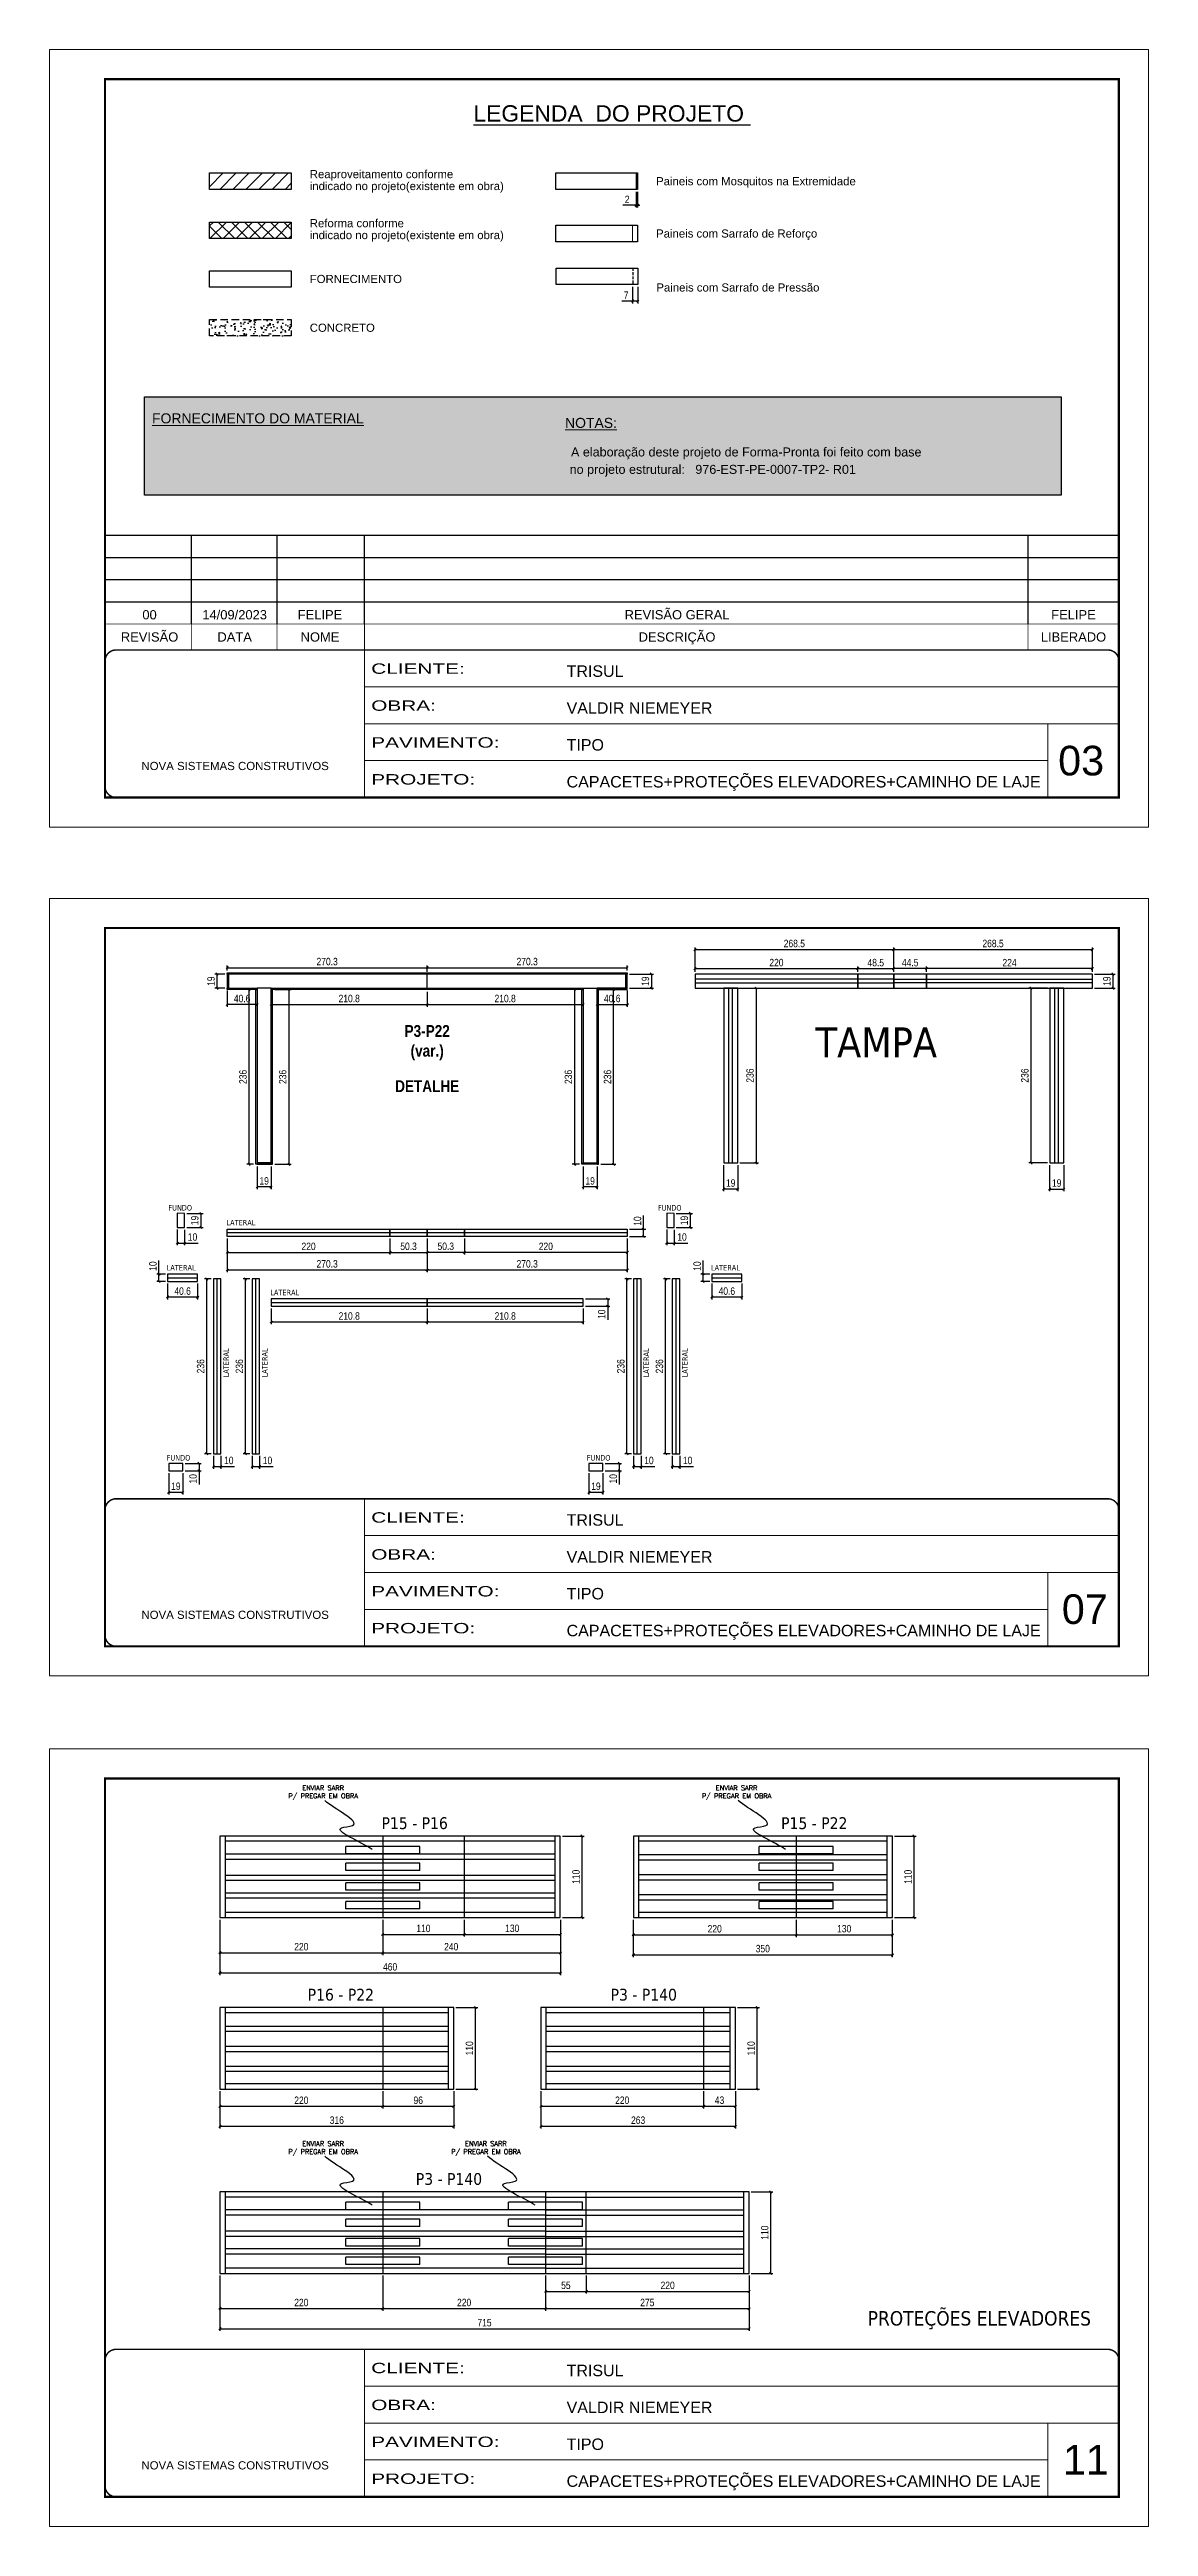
# Model space of a CAD drawing. Extents: x 2451 to 8691, y 515 to 3859.
# Drawn here: x 5621 to 7106, y 515 to 3859 of the extents above; entities that cross this region are included whole.
import ezdxf
from ezdxf.enums import TextEntityAlignment as Align

# ---------------------------------------------------------------- set-up
doc = ezdxf.new("R2010")
doc.units = 0
for name, pattern in [('CONTINUO', [0]), ('DASHED', [0.75, 0.5, -0.25]), ('HIDDEN', [0.375, 0.25, -0.125])]:
    doc.linetypes.add(name, pattern=pattern)
for name, color, linetype, lineweight in [('CARIMBO', 255, 'Continuous', 9), ('CONCRETO', 251, 'Continuous', 25), ('Folhas', 255, 'Continuous', 9), ('Hachura', 251, 'Continuous', 9), ('SARRAFO DE PRESSAO', 251, 'DASHED', 9)]:
    doc.layers.add(name, color=color, linetype=linetype, lineweight=lineweight)
for name, color, linetype in [('COTA', 241, 'Continuous'), ('cotas', 4, 'Continuous'), ('NOMENCLATURA', 7, 'Continuous'), ('Painéis', 200, 'Continuous'), ('PDF_Text', 7, 'Continuous'), ('SARR_2.2x10', 60, 'Continuous'), ('SARR_2.2x7', 40, 'Continuous'), ('SCO-___-PIL', 5, 'Continuous'), ('texto', 7, 'Continuous')]:
    doc.layers.add(name, color=color, linetype=linetype)
doc.layers.add('Demarcação 2', color=7, linetype='Continuous', lineweight=9, true_color=0xe0e0e0)
doc.styles.add('ARIAL', font='arial.ttf')
doc.styles.add('COTA TECNICA', font='techl___.ttf', dxfattribs={"height": 10})
doc.styles.add('COTA TECNICA-50', font='techl___.ttf', dxfattribs={"height": 10})
doc.styles.add('PDF Tahoma', font='tahoma.ttf')
doc.styles.add('ROMANC', font='techb___.ttf', dxfattribs={"height": 2.5})
doc.styles.add('ROMANS', font='romans.shx')
doc.styles.add('ROMAS860', font='ROMAS860.SHX')
doc.styles.get("Standard").update_dxf_attribs({"font": 'arial.ttf'})
doc.styles.add('Tecnologia', font='')
doc.styles.get('Tecnologia').set_extended_font_data('Forgotten Futurist')
doc.dimstyles.new('cota', dxfattribs={"dimtxt": 8.5, "dimasz": 6, "dimexe": 2, "dimexo": 2, "dimgap": 3, "dimtad": 1, "dimdec": 1, "dimzin": 9, "dimdsep": 46, "dimtxsty": 'ROMAS860', "dimblk": 'ARCHTICK', "dimcen": 0.09, "dimclrd": 241, "dimclre": 241, "dimclrt": 2, "dimadec": 0, "dimazin": 2, "dimtfac": 1, "dimtdec": 1, "dimtix": 1, "dimtmove": 0, "dimatfit": 2, "dimfxl": 1, "dimtolj": 1, "dimtzin": 0, "dimlwd": -1, "dimlwe": -1, "dimarcsym": 0})
doc.dimstyles.new('COTA PAINEL-50', dxfattribs={"dimtxt": 10, "dimasz": 3, "dimexe": 3, "dimexo": 3, "dimgap": 3, "dimtad": 1, "dimdec": 1, "dimzin": 12, "dimdsep": 46, "dimtxsty": 'COTA TECNICA-50', "dimblk1": 'OBLIQUE', "dimblk2": 'OBLIQUE', "dimsah": 1, "dimcen": 0.9, "dimclrd": 4, "dimclre": 4, "dimclrt": 240, "dimadec": 1, "dimazin": 3, "dimtfac": 1, "dimtdec": 1, "dimtmove": 0, "dimatfit": 3, "dimfxl": 1, "dimtolj": 1, "dimtzin": 12, "dimarcsym": 0})
doc.dimstyles.new('PAINEL', dxfattribs={"dimtxt": 10, "dimasz": 3, "dimexe": 3, "dimexo": 3, "dimgap": 3, "dimtad": 1, "dimdec": 1, "dimzin": 12, "dimdsep": 46, "dimtxsty": 'COTA TECNICA', "dimblk1": 'OBLIQUE', "dimblk2": 'OBLIQUE', "dimsah": 1, "dimcen": 0.9, "dimclrd": 4, "dimclre": 4, "dimclrt": 240, "dimadec": 1, "dimazin": 3, "dimtfac": 1, "dimtdec": 1, "dimtmove": 0, "dimatfit": 3, "dimfxl": 1, "dimtolj": 1, "dimtzin": 12, "dimarcsym": 0})

msp = doc.modelspace()

# ---------------------------------------------------------------- texts
at = {"color": 0, "linetype": 'Continuous', "ltscale": 5, "style": 'ARIAL'}
msp.add_text('%%ULEGENDA  DO PROJETO ', height=22.1184, dxfattribs=at).set_placement((6381.36, 3762.01), align=Align.CENTER)
at = {"style": 'ARIAL'}
for s, p in [('00', (5756.63, 3096.08)), ('14/09/2023', (5871.61, 3096.08)), ('FELIPE', (5986.96, 3096.08)), ('REVISÃO GERAL', (6469.41, 3096.08)), ('FELIPE', (7005.09, 3096.08)), ('REVISÃO', (5756.63, 3066.08)), ('DATA', (5871.61, 3066.08)), ('NOME', (5986.96, 3066.08)), ('DESCRIÇÃO', (6469.41, 3066.08)), ('LIBERADO', (7005.09, 3066.08))]:
    msp.add_text(s, height=12.5, dxfattribs=at).set_placement(p, align=Align.MIDDLE_CENTER)
at = {"layer": 'CARIMBO', "style": 'ARIAL'}
for s, p in [('indicado no projeto(existente em obra)', (5973.11, 3675.02)), ('Reaproveitamento conforme ', (5973.11, 3691.1)), ('Paineis com Mosquitos na Extremidade', (6441.08, 3681.53)), ('indicado no projeto(existente em obra)', (5973.11, 3608.78)), ('Reforma conforme ', (5973.11, 3624.87)), ('Paineis com Sarrafo de Reforço', (6441.08, 3610.93)), ('FORNECIMENTO', (5973.11, 3549.49)), ('Paineis com Sarrafo de Pressão', (6441.45, 3538.04)), ('CONCRETO', (5973.11, 3483.68))]:
    msp.add_text(s, height=11, dxfattribs=at).set_placement(p, align=Align.MIDDLE_LEFT)
at = {"layer": 'CARIMBO', "color": 5, "style": 'ARIAL'}
for s, height, p in [('%%UFORNECIMENTO DO MATERIAL', 13.5, (5759.97, 3354.54)), ('%%UNOTAS:', 13.5, (6318.04, 3348.42)), ('  A elaboração deste projeto de Forma-Pronta foi feito com base', 12.15, (6316.68, 3309.82)), ('  no projeto estrutural:', 12.15, (6314.86, 3286.33))]:
    msp.add_text(s, height=height, dxfattribs=at).set_placement(p)
at = {"layer": 'CARIMBO', "color": 1, "style": 'ARIAL'}
msp.add_text('976-EST-PE-0007-TP2- R01', height=12.15, dxfattribs=at).set_placement((6494.09, 3286.33))
at = {"layer": 'CARIMBO', "color": 7, "style": 'ARIAL'}
msp.add_text('03', height=40, dxfattribs=at).set_placement((6984.36, 2879.13))
at = {"layer": 'CARIMBO', "style": 'ARIAL'}
for s, p in [('07', (6989.31, 1733.25)), ('11', (6990.73, 584.68))]:
    msp.add_text(s, height=40, dxfattribs=at).set_placement(p)
at = {"layer": 'NOMENCLATURA', "char_height": 16, "attachment_point": 2, "style": 'ROMANC'}
for s, width, insert in [('P3-P22\\P(var.)', 455.2937, (6131.77, 2542)), ('DETALHE', 300.2766, (6131.77, 2467.49))]:
    msp.add_mtext_dynamic_manual_height_columns(s, width=width, gutter_width=1, heights=[0], dxfattribs=dict(at, insert=insert))
at = {"layer": 'NOMENCLATURA', "char_height": 16, "width": 455.2937, "attachment_point": 2, "style": 'ROMANC'}
for s, insert in [('{\\fTahoma|b0|i0|c0|p34;P15 - P16}', (6114.89, 1472.26)), ('{\\fTahoma|b0|i0|c0|p34;P15 - P22}', (6654.8, 1472.26)), ('{\\fTahoma|b0|i0|c0|p34;P16 - P22}', (6015.11, 1240.66)), ('{\\fTahoma|b0|i0|c0|p34;P3 - P140}', (6424.45, 1240.66)), ('{\\fTahoma|b0|i0|c0|p34;P3 - P140}', (6161.19, 991.79))]:
    msp.add_mtext(s, dxfattribs=dict(at, insert=insert))
at = {"layer": 'PDF_Text', "insert": (6727.02, 793.02), "char_height": 19.5118, "attachment_point": 4, "style": 'PDF Tahoma'}
msp.add_mtext('PROTEÇÕES ELEVADORES', dxfattribs=at)
at = {"layer": 'texto', "color": 0, "attachment_point": 5}
for s, insert, char_height in [('{\\fTahoma|b0|i0|c0|p34;\\C4;TAMPA}', (6738.67, 2518.64), 40.387), ('{\\fTahoma|b0|i0|c0|p34;\\C4;FUNDO}', (5798.05, 2295.21), 7.5), ('{\\fTahoma|b0|i0|c0|p34;\\C4;LATERAL}', (5880.12, 2275.13), 7.5), ('{\\fTahoma|b0|i0|c0|p34;\\C4;FUNDO}', (6459.5, 2295.21), 7.5), ('{\\fTahoma|b0|i0|c0|p34;\\C4;LATERAL}', (5799.35, 2214.33), 7.5), ('{\\fTahoma|b0|i0|c0|p34;\\C4;LATERAL}', (6534.79, 2214.33), 7.5), ('{\\fTahoma|b0|i0|c0|p34;\\C4;LATERAL}', (5939.29, 2180.75), 7.5), ('{\\fTahoma|b0|i0|c0|p34;\\C4;FUNDO}', (5795.71, 1957.57), 7.5), ('{\\fTahoma|b0|i0|c0|p34;\\C4;FUNDO}', (6363.43, 1957.57), 7.5)]:
    msp.add_mtext(s, dxfattribs=dict(at, insert=insert, char_height=char_height))
at = {"layer": 'texto', "color": 0, "char_height": 7.5, "attachment_point": 5, "rotation": 90}
for insert in [(5860.02, 2085.8), (5912.32, 2085.8), (6427.75, 2085.8), (6480.05, 2085.8)]:
    msp.add_mtext('{\\fTahoma|b0|i0|c0|p34;\\C4;LATERAL}', dxfattribs=dict(at, insert=insert))

# ---------------------------------------------------------------- blocks, each defined once
blk = doc.blocks.new('_Oblique')
at = {"color": 0, "linetype": 'ByBlock', "lineweight": -2}
blk.add_line((-0.5, -0.5), (0.5, 0.5), dxfattribs=at)
blk = doc.blocks.new('*D312')
at = {"layer": 'cotas', "color": 4, "lineweight": -2, "transparency": 16777216}
for p, q in [((6414.1, 3649), (6396, 3649)), ((6414.1, 3667.4), (6414.1, 3646)), ((6416.1, 3649), (6414.1, 3649)), ((6416.1, 3667.4), (6416.1, 3646)), ((6416.1, 3649), (6419.1, 3649))]:
    blk.add_line(p, q, dxfattribs=at)
at = {"layer": 'Defpoints', "color": 0, "transparency": 16777216}
for p in [(6414.1, 3670.4), (6414.1, 3649), (6416.1, 3670.4)]:
    blk.add_point(p, dxfattribs=at)
at = {"layer": 'cotas', "color": 4, "lineweight": -2, "transparency": 16777216, "xscale": 3, "yscale": 3, "zscale": 3}
blk.add_blockref('_Oblique', (6414.1, 3649), dxfattribs=at)
at = {"layer": 'cotas', "color": 4, "lineweight": -2, "transparency": 16777216, "xscale": 3, "yscale": 3, "zscale": 3, "rotation": 180}
blk.add_blockref('_Oblique', (6416.1, 3649), dxfattribs=at)
at = {"layer": 'cotas', "color": 240, "transparency": 16777216, "insert": (6402, 3657), "char_height": 10, "attachment_point": 5, "style": 'COTA TECNICA-50'}
blk.add_mtext('\\A1;2', dxfattribs=at)
blk = doc.blocks.new('*D313')
at = {"layer": 'cotas', "color": 4, "lineweight": -2, "transparency": 16777216}
for p, q in [((6409.4, 3519.5), (6394.7, 3519.5)), ((6409.4, 3539), (6409.4, 3516.5)), ((6416.4, 3519.5), (6409.4, 3519.5)), ((6416.4, 3539), (6416.4, 3516.5))]:
    blk.add_line(p, q, dxfattribs=at)
at = {"layer": 'Defpoints', "color": 0, "transparency": 16777216}
for p in [(6409.4, 3542), (6409.4, 3519.5), (6416.4, 3542)]:
    blk.add_point(p, dxfattribs=at)
at = {"layer": 'cotas', "color": 4, "lineweight": -2, "transparency": 16777216, "xscale": 3, "yscale": 3, "zscale": 3, "rotation": 180}
blk.add_blockref('_Oblique', (6409.4, 3519.5), dxfattribs=at)
at = {"layer": 'cotas', "color": 4, "lineweight": -2, "transparency": 16777216, "xscale": 3, "yscale": 3, "zscale": 3}
blk.add_blockref('_Oblique', (6416.4, 3519.5), dxfattribs=at)
at = {"layer": 'cotas', "color": 240, "transparency": 16777216, "insert": (6400.6, 3527.6), "char_height": 10, "attachment_point": 5, "style": 'COTA TECNICA-50'}
blk.add_mtext('\\A1;7', dxfattribs=at)
blk = doc.blocks.new('9999999999')
at = {"color": 30, "linetype": 'CONTINUO'}
for p, q in [((98564.6, 34230.2), (98564.6, 34429.4)), ((98564.6, 34379.6), (99584, 34379.6)), ((98564.6, 34329.8), (99488, 34329.8)), ((99584, 34329.8), (99488, 34329.8)), ((99488, 34329.8), (99488, 34230.2)), ((98564.6, 34280), (99488, 34280))]:
    blk.add_line(p, q, dxfattribs=at)
at = {"color": 30, "linetype": 'CONTINUO', "const_width": 2}
blk.add_lwpolyline([(99584, 34230.2), (99584, 34414.4, 0.414214), (99569, 34429.4), (98229, 34429.4, 0.414214), (98214, 34414.4), (98214, 34245.2, 0.414214), (98229, 34230.2), (99584, 34230.2)], format="xyb", dxfattribs=at)
at = {"layer": 'Folhas'}
blk.add_lwpolyline([(98139, 34190.2), (99624, 34190.2), (99624, 35240.2), (98139, 35240.2)], close=True, dxfattribs=at)
at = {"layer": 'Folhas', "color": 30, "const_width": 3}
blk.add_lwpolyline([(98214, 34230.2), (99584, 34230.2), (99584, 35200.2), (98214, 35200.2)], close=True, dxfattribs=at)
at = {"color": 7, "linetype": 'Continuous', "ltscale": 5, "style": 'ARIAL'}
for s, height, p in [('TRISUL', 15.48, (98837.7, 34393.1)), ('VALDIR NIEMEYER', 15.483, (98837.7, 34343.3)), ('TIPO', 15.48, (98837.7, 34293.5)), ('NOVA SISTEMAS CONSTRUTIVOS', 11.059, (98263.2, 34267.2)), ('CAPACETES+PROTEÇÕES ELEVADORES+CAMINHO DE LAJE', 15.483, (98837.7, 34243.7))]:
    blk.add_text(s, height=height, dxfattribs=at).set_placement(p)
at = {"layer": 'Folhas', "color": 7, "style": 'Tecnologia', "width": 1.5}
for s, p in [('CLIENTE:', (98573.7, 34397.2)), ('OBRA:', (98573.7, 34347.3)), ('PAVIMENTO:', (98573.7, 34297.5)), ('PROJETO:', (98573.7, 34247.7))]:
    blk.add_text(s, height=14, dxfattribs=at).set_placement(p)
blk = doc.blocks.new('*D447')
at = {"layer": 'COTA', "color": 4, "linetype": 'ByBlock', "lineweight": -2, "transparency": 16777216}
for p, q in [((5861.5, 2615.6), (5861.5, 2622.5)), ((5861.5, 2619.5), (6131.8, 2619.5)), ((6131.8, 2613.8), (6131.8, 2622.5))]:
    blk.add_line(p, q, dxfattribs=at)
at = {"layer": 'Defpoints', "color": 0, "linetype": 'ByBlock', "transparency": 16777216}
for p in [(5861.5, 2612.6), (6131.8, 2619.5), (6131.8, 2610.8)]:
    blk.add_point(p, dxfattribs=at)
at = {"layer": 'COTA', "color": 4, "linetype": 'ByBlock', "lineweight": -2, "transparency": 16777216, "xscale": 3, "yscale": 3, "zscale": 3, "rotation": 180}
blk.add_blockref('_Oblique', (5861.5, 2619.5), dxfattribs=at)
at = {"layer": 'COTA', "color": 4, "linetype": 'ByBlock', "lineweight": -2, "transparency": 16777216, "xscale": 3, "yscale": 3, "zscale": 3}
blk.add_blockref('_Oblique', (6131.8, 2619.5), dxfattribs=at)
at = {"layer": 'COTA', "color": 240, "linetype": 'ByBlock', "transparency": 16777216, "insert": (5996.6, 2627.7), "char_height": 10, "attachment_point": 5, "style": 'COTA TECNICA'}
blk.add_mtext('\\A1;270.3', dxfattribs=at)
blk = doc.blocks.new('*D448')
at = {"layer": 'COTA', "color": 4, "linetype": 'ByBlock', "lineweight": -2, "transparency": 16777216}
for p, q in [((6131.8, 2613.8), (6131.8, 2622.5)), ((6131.8, 2619.5), (6402, 2619.5)), ((6402, 2615.6), (6402, 2622.5))]:
    blk.add_line(p, q, dxfattribs=at)
at = {"layer": 'Defpoints', "color": 0, "linetype": 'ByBlock', "transparency": 16777216}
for p in [(6131.8, 2610.8), (6402, 2619.5), (6402, 2612.6)]:
    blk.add_point(p, dxfattribs=at)
at = {"layer": 'COTA', "color": 4, "linetype": 'ByBlock', "lineweight": -2, "transparency": 16777216, "xscale": 3, "yscale": 3, "zscale": 3, "rotation": 180}
blk.add_blockref('_Oblique', (6131.8, 2619.5), dxfattribs=at)
at = {"layer": 'COTA', "color": 4, "linetype": 'ByBlock', "lineweight": -2, "transparency": 16777216, "xscale": 3, "yscale": 3, "zscale": 3}
blk.add_blockref('_Oblique', (6402, 2619.5), dxfattribs=at)
at = {"layer": 'COTA', "color": 240, "linetype": 'ByBlock', "transparency": 16777216, "insert": (6266.9, 2627.7), "char_height": 10, "attachment_point": 5, "style": 'COTA TECNICA'}
blk.add_mtext('\\A1;270.3', dxfattribs=at)
blk = doc.blocks.new('*D449')
at = {"layer": 'COTA', "color": 4, "linetype": 'ByBlock', "lineweight": -2, "transparency": 16777216}
for p, q in [((5861.5, 2588.8), (5861.5, 2566.7)), ((5902, 2588.8), (5902, 2566.7)), ((5902, 2569.7), (5861.5, 2569.7))]:
    blk.add_line(p, q, dxfattribs=at)
at = {"layer": 'Defpoints', "color": 0, "linetype": 'ByBlock', "transparency": 16777216}
for p in [(5861.5, 2591.8), (5902, 2591.8), (5861.5, 2569.7)]:
    blk.add_point(p, dxfattribs=at)
at = {"layer": 'COTA', "color": 4, "linetype": 'ByBlock', "lineweight": -2, "transparency": 16777216, "xscale": 3, "yscale": 3, "zscale": 3, "rotation": 180}
blk.add_blockref('_Oblique', (5861.5, 2569.7), dxfattribs=at)
at = {"layer": 'COTA', "color": 4, "linetype": 'ByBlock', "lineweight": -2, "transparency": 16777216, "xscale": 3, "yscale": 3, "zscale": 3}
blk.add_blockref('_Oblique', (5902, 2569.7), dxfattribs=at)
at = {"layer": 'COTA', "color": 240, "linetype": 'ByBlock', "transparency": 16777216, "insert": (5881.7, 2577.8), "char_height": 10, "attachment_point": 5, "style": 'COTA TECNICA'}
blk.add_mtext('\\A1;40.6', dxfattribs=at)
blk = doc.blocks.new('*D450')
at = {"layer": 'COTA', "color": 4, "linetype": 'ByBlock', "lineweight": -2, "transparency": 16777216}
for p, q in [((5897.2, 2590), (5888.1, 2590)), ((5891.1, 2354), (5891.1, 2590)), ((5897.2, 2354), (5888.1, 2354))]:
    blk.add_line(p, q, dxfattribs=at)
at = {"layer": 'Defpoints', "color": 0, "linetype": 'ByBlock', "transparency": 16777216}
for p in [(5891.1, 2590), (5900.2, 2590), (5900.2, 2354)]:
    blk.add_point(p, dxfattribs=at)
at = {"layer": 'COTA', "color": 4, "linetype": 'ByBlock', "lineweight": -2, "transparency": 16777216, "xscale": 3, "yscale": 3, "zscale": 3}
for p, rotation in [((5891.1, 2590), 90), ((5891.1, 2354), 270)]:
    blk.add_blockref('_Oblique', p, dxfattribs=dict(at, rotation=rotation))
at = {"layer": 'COTA', "color": 240, "linetype": 'ByBlock', "transparency": 16777216, "insert": (5882.9, 2472), "char_height": 10, "attachment_point": 5, "rotation": 90, "style": 'COTA TECNICA'}
blk.add_mtext('\\A1;236', dxfattribs=at)
blk = doc.blocks.new('*D451')
at = {"layer": 'COTA', "color": 4, "linetype": 'ByBlock', "lineweight": -2, "transparency": 16777216}
for p, q in [((5925.8, 2590), (5947.8, 2590)), ((5944.8, 2590), (5944.8, 2354)), ((5925.8, 2354), (5947.8, 2354))]:
    blk.add_line(p, q, dxfattribs=at)
at = {"layer": 'Defpoints', "color": 0, "linetype": 'ByBlock', "transparency": 16777216}
for p in [(5922.8, 2590), (5922.8, 2354), (5944.8, 2354)]:
    blk.add_point(p, dxfattribs=at)
at = {"layer": 'COTA', "color": 4, "linetype": 'ByBlock', "lineweight": -2, "transparency": 16777216, "xscale": 3, "yscale": 3, "zscale": 3}
for p, rotation in [((5944.8, 2590), 90), ((5944.8, 2354), 270)]:
    blk.add_blockref('_Oblique', p, dxfattribs=dict(at, rotation=rotation))
at = {"layer": 'COTA', "color": 240, "linetype": 'ByBlock', "transparency": 16777216, "insert": (5936.6, 2472), "char_height": 10, "attachment_point": 5, "rotation": 90, "style": 'COTA TECNICA'}
blk.add_mtext('\\A1;236', dxfattribs=at)
blk = doc.blocks.new('*D452')
at = {"layer": 'COTA', "color": 4, "linetype": 'ByBlock', "lineweight": -2, "transparency": 16777216}
for p, q in [((5902, 2351), (5902, 2320.4)), ((5921, 2351), (5921, 2320.4)), ((5921, 2323.4), (5902, 2323.4))]:
    blk.add_line(p, q, dxfattribs=at)
at = {"layer": 'Defpoints', "color": 0, "linetype": 'ByBlock', "transparency": 16777216}
for p in [(5902, 2354), (5921, 2354), (5902, 2323.4)]:
    blk.add_point(p, dxfattribs=at)
at = {"layer": 'COTA', "color": 4, "linetype": 'ByBlock', "lineweight": -2, "transparency": 16777216, "xscale": 3, "yscale": 3, "zscale": 3, "rotation": 180}
blk.add_blockref('_Oblique', (5902, 2323.4), dxfattribs=at)
at = {"layer": 'COTA', "color": 4, "linetype": 'ByBlock', "lineweight": -2, "transparency": 16777216, "xscale": 3, "yscale": 3, "zscale": 3}
blk.add_blockref('_Oblique', (5921, 2323.4), dxfattribs=at)
at = {"layer": 'COTA', "color": 240, "linetype": 'ByBlock', "transparency": 16777216, "insert": (5911.5, 2331.5), "char_height": 10, "attachment_point": 5, "style": 'COTA TECNICA'}
blk.add_mtext('\\A1;19', dxfattribs=at)
blk = doc.blocks.new('*D453')
at = {"layer": 'COTA', "color": 4, "linetype": 'ByBlock', "lineweight": -2, "transparency": 16777216}
for p, q in [((5858.5, 2610.8), (5844.7, 2610.8)), ((5847.7, 2610.8), (5847.7, 2591.8)), ((5858.5, 2591.8), (5844.7, 2591.8))]:
    blk.add_line(p, q, dxfattribs=at)
at = {"layer": 'Defpoints', "color": 0, "linetype": 'ByBlock', "transparency": 16777216}
for p in [(5861.5, 2610.8), (5847.7, 2591.8), (5861.5, 2591.8)]:
    blk.add_point(p, dxfattribs=at)
at = {"layer": 'COTA', "color": 4, "linetype": 'ByBlock', "lineweight": -2, "transparency": 16777216, "xscale": 3, "yscale": 3, "zscale": 3}
for p, rotation in [((5847.7, 2610.8), 90), ((5847.7, 2591.8), 270)]:
    blk.add_blockref('_Oblique', p, dxfattribs=dict(at, rotation=rotation))
at = {"layer": 'COTA', "color": 240, "linetype": 'ByBlock', "transparency": 16777216, "insert": (5839.7, 2601.3), "char_height": 10, "attachment_point": 5, "rotation": 90, "style": 'COTA TECNICA'}
blk.add_mtext('\\A1;19', dxfattribs=at)
blk = doc.blocks.new('*D317')
at = {"layer": 'COTA', "color": 4, "linetype": 'ByBlock', "lineweight": -2, "transparency": 16777216}
for p, q in [((6361.5, 2588.8), (6361.5, 2566.7)), ((6402.1, 2588.8), (6402.1, 2566.7)), ((6361.5, 2569.7), (6402.1, 2569.7))]:
    blk.add_line(p, q, dxfattribs=at)
at = {"layer": 'Defpoints', "color": 0, "linetype": 'ByBlock', "transparency": 16777216}
for p in [(6361.5, 2591.8), (6402.1, 2591.8), (6402.1, 2569.7)]:
    blk.add_point(p, dxfattribs=at)
at = {"layer": 'COTA', "color": 4, "linetype": 'ByBlock', "lineweight": -2, "transparency": 16777216, "xscale": 3, "yscale": 3, "zscale": 3, "rotation": 180}
blk.add_blockref('_Oblique', (6361.5, 2569.7), dxfattribs=at)
at = {"layer": 'COTA', "color": 4, "linetype": 'ByBlock', "lineweight": -2, "transparency": 16777216, "xscale": 3, "yscale": 3, "zscale": 3}
blk.add_blockref('_Oblique', (6402.1, 2569.7), dxfattribs=at)
at = {"layer": 'COTA', "color": 240, "linetype": 'ByBlock', "transparency": 16777216, "insert": (6381.8, 2577.8), "char_height": 10, "attachment_point": 5, "style": 'COTA TECNICA'}
blk.add_mtext('\\A1;40.6', dxfattribs=at)
blk = doc.blocks.new('*D318')
at = {"layer": 'COTA', "color": 4, "linetype": 'ByBlock', "lineweight": -2, "transparency": 16777216}
for p, q in [((6366.3, 2590), (6386.7, 2590)), ((6383.7, 2354), (6383.7, 2590)), ((6366.3, 2354), (6386.7, 2354))]:
    blk.add_line(p, q, dxfattribs=at)
at = {"layer": 'Defpoints', "color": 0, "linetype": 'ByBlock', "transparency": 16777216}
for p in [(6363.3, 2590), (6383.7, 2590), (6363.3, 2354)]:
    blk.add_point(p, dxfattribs=at)
at = {"layer": 'COTA', "color": 4, "linetype": 'ByBlock', "lineweight": -2, "transparency": 16777216, "xscale": 3, "yscale": 3, "zscale": 3}
for p, rotation in [((6383.7, 2590), 90), ((6383.7, 2354), 270)]:
    blk.add_blockref('_Oblique', p, dxfattribs=dict(at, rotation=rotation))
at = {"layer": 'COTA', "color": 240, "linetype": 'ByBlock', "transparency": 16777216, "insert": (6375.5, 2472), "char_height": 10, "attachment_point": 5, "rotation": 90, "style": 'COTA TECNICA'}
blk.add_mtext('\\A1;236', dxfattribs=at)
blk = doc.blocks.new('*D319')
at = {"layer": 'COTA', "color": 4, "linetype": 'ByBlock', "lineweight": -2, "transparency": 16777216}
for p, q in [((6337.7, 2590), (6327.8, 2590)), ((6330.8, 2590), (6330.8, 2354)), ((6337.7, 2354), (6327.8, 2354))]:
    blk.add_line(p, q, dxfattribs=at)
at = {"layer": 'Defpoints', "color": 0, "linetype": 'ByBlock', "transparency": 16777216}
for p in [(6340.7, 2590), (6330.8, 2354), (6340.7, 2354)]:
    blk.add_point(p, dxfattribs=at)
at = {"layer": 'COTA', "color": 4, "linetype": 'ByBlock', "lineweight": -2, "transparency": 16777216, "xscale": 3, "yscale": 3, "zscale": 3}
for p, rotation in [((6330.8, 2590), 90), ((6330.8, 2354), 270)]:
    blk.add_blockref('_Oblique', p, dxfattribs=dict(at, rotation=rotation))
at = {"layer": 'COTA', "color": 240, "linetype": 'ByBlock', "transparency": 16777216, "insert": (6322.6, 2472), "char_height": 10, "attachment_point": 5, "rotation": 90, "style": 'COTA TECNICA'}
blk.add_mtext('\\A1;236', dxfattribs=at)
blk = doc.blocks.new('*D454')
at = {"layer": 'COTA', "color": 4, "linetype": 'ByBlock', "lineweight": -2, "transparency": 16777216}
for p, q in [((6342.5, 2351), (6342.5, 2320.4)), ((6361.5, 2351), (6361.5, 2320.4)), ((6361.5, 2323.4), (6342.5, 2323.4))]:
    blk.add_line(p, q, dxfattribs=at)
at = {"layer": 'Defpoints', "color": 0, "linetype": 'ByBlock', "transparency": 16777216}
for p in [(6342.5, 2354), (6361.5, 2354), (6342.5, 2323.4)]:
    blk.add_point(p, dxfattribs=at)
at = {"layer": 'COTA', "color": 4, "linetype": 'ByBlock', "lineweight": -2, "transparency": 16777216, "xscale": 3, "yscale": 3, "zscale": 3, "rotation": 180}
blk.add_blockref('_Oblique', (6342.5, 2323.4), dxfattribs=at)
at = {"layer": 'COTA', "color": 4, "linetype": 'ByBlock', "lineweight": -2, "transparency": 16777216, "xscale": 3, "yscale": 3, "zscale": 3}
blk.add_blockref('_Oblique', (6361.5, 2323.4), dxfattribs=at)
at = {"layer": 'COTA', "color": 240, "linetype": 'ByBlock', "transparency": 16777216, "insert": (6352, 2331.5), "char_height": 10, "attachment_point": 5, "style": 'COTA TECNICA'}
blk.add_mtext('\\A1;19', dxfattribs=at)
blk = doc.blocks.new('*D455')
at = {"layer": 'COTA', "color": 4, "linetype": 'ByBlock', "lineweight": -2, "transparency": 16777216}
for p, q in [((5921, 2587), (5921, 2566.7)), ((6131.8, 2587), (6131.8, 2566.7)), ((5921, 2569.7), (6131.8, 2569.7))]:
    blk.add_line(p, q, dxfattribs=at)
at = {"layer": 'Defpoints', "color": 0, "linetype": 'ByBlock', "transparency": 16777216}
for p in [(5921, 2590), (6131.8, 2590), (6131.8, 2569.7)]:
    blk.add_point(p, dxfattribs=at)
at = {"layer": 'COTA', "color": 4, "linetype": 'ByBlock', "lineweight": -2, "transparency": 16777216, "xscale": 3, "yscale": 3, "zscale": 3, "rotation": 180}
blk.add_blockref('_Oblique', (5921, 2569.7), dxfattribs=at)
at = {"layer": 'COTA', "color": 4, "linetype": 'ByBlock', "lineweight": -2, "transparency": 16777216, "xscale": 3, "yscale": 3, "zscale": 3}
blk.add_blockref('_Oblique', (6131.8, 2569.7), dxfattribs=at)
at = {"layer": 'COTA', "color": 240, "linetype": 'ByBlock', "transparency": 16777216, "insert": (6026.4, 2577.8), "char_height": 10, "attachment_point": 5, "style": 'COTA TECNICA'}
blk.add_mtext('\\A1;210.8', dxfattribs=at)
blk = doc.blocks.new('*D456')
at = {"layer": 'COTA', "color": 4, "linetype": 'ByBlock', "lineweight": -2, "transparency": 16777216}
for p, q in [((6131.8, 2587), (6131.8, 2566.7)), ((6342.5, 2587), (6342.5, 2566.7)), ((6131.8, 2569.7), (6342.5, 2569.7))]:
    blk.add_line(p, q, dxfattribs=at)
at = {"layer": 'Defpoints', "color": 0, "linetype": 'ByBlock', "transparency": 16777216}
for p in [(6131.8, 2590), (6342.5, 2590), (6342.5, 2569.7)]:
    blk.add_point(p, dxfattribs=at)
at = {"layer": 'COTA', "color": 4, "linetype": 'ByBlock', "lineweight": -2, "transparency": 16777216, "xscale": 3, "yscale": 3, "zscale": 3, "rotation": 180}
blk.add_blockref('_Oblique', (6131.8, 2569.7), dxfattribs=at)
at = {"layer": 'COTA', "color": 4, "linetype": 'ByBlock', "lineweight": -2, "transparency": 16777216, "xscale": 3, "yscale": 3, "zscale": 3}
blk.add_blockref('_Oblique', (6342.5, 2569.7), dxfattribs=at)
at = {"layer": 'COTA', "color": 240, "linetype": 'ByBlock', "transparency": 16777216, "insert": (6237.1, 2577.8), "char_height": 10, "attachment_point": 5, "style": 'COTA TECNICA'}
blk.add_mtext('\\A1;210.8', dxfattribs=at)
blk = doc.blocks.new('*D457')
at = {"layer": 'COTA', "color": 4, "linetype": 'ByBlock', "lineweight": -2, "transparency": 16777216}
for p, q in [((6405, 2610.8), (6437.8, 2610.8)), ((6434.8, 2610.8), (6434.8, 2591.8)), ((6405, 2591.8), (6437.8, 2591.8))]:
    blk.add_line(p, q, dxfattribs=at)
at = {"layer": 'Defpoints', "color": 0, "linetype": 'ByBlock', "transparency": 16777216}
for p in [(6402, 2610.8), (6402, 2591.8), (6434.8, 2591.8)]:
    blk.add_point(p, dxfattribs=at)
at = {"layer": 'COTA', "color": 4, "linetype": 'ByBlock', "lineweight": -2, "transparency": 16777216, "xscale": 3, "yscale": 3, "zscale": 3}
for p, rotation in [((6434.8, 2610.8), 90), ((6434.8, 2591.8), 270)]:
    blk.add_blockref('_Oblique', p, dxfattribs=dict(at, rotation=rotation))
at = {"layer": 'COTA', "color": 240, "linetype": 'ByBlock', "transparency": 16777216, "insert": (6426.7, 2601.3), "char_height": 10, "attachment_point": 5, "rotation": 90, "style": 'COTA TECNICA'}
blk.add_mtext('\\A1;19', dxfattribs=at)
blk = doc.blocks.new('*D458')
at = {"layer": 'Defpoints', "color": 4, "linetype": 'ByBlock', "lineweight": -2, "transparency": 16777216}
for p, q in [((5861.5, 2253.6), (5861.5, 2208.3)), ((6131.8, 2253.6), (6131.8, 2208.3)), ((5861.5, 2211.3), (6131.8, 2211.3))]:
    blk.add_line(p, q, dxfattribs=at)
at = {"layer": 'Defpoints', "color": 0, "linetype": 'ByBlock', "transparency": 16777216}
for p in [(5861.5, 2256.6), (6131.8, 2256.6), (6131.8, 2211.3)]:
    blk.add_point(p, dxfattribs=at)
at = {"layer": 'Defpoints', "color": 4, "linetype": 'ByBlock', "lineweight": -2, "transparency": 16777216, "xscale": 3, "yscale": 3, "zscale": 3, "rotation": 180}
blk.add_blockref('_Oblique', (5861.5, 2211.3), dxfattribs=at)
at = {"layer": 'Defpoints', "color": 4, "linetype": 'ByBlock', "lineweight": -2, "transparency": 16777216, "xscale": 3, "yscale": 3, "zscale": 3}
blk.add_blockref('_Oblique', (6131.8, 2211.3), dxfattribs=at)
at = {"layer": 'Defpoints', "color": 240, "linetype": 'ByBlock', "transparency": 16777216, "insert": (5996.6, 2219.5), "char_height": 10, "attachment_point": 5, "style": 'COTA TECNICA'}
blk.add_mtext('\\A1;270.3', dxfattribs=at)
blk = doc.blocks.new('*D459')
at = {"layer": 'Defpoints', "color": 4, "linetype": 'ByBlock', "lineweight": -2, "transparency": 16777216}
for p, q in [((6131.8, 2253.6), (6131.8, 2208.3)), ((6402.1, 2253.6), (6402.1, 2208.3)), ((6131.8, 2211.3), (6402.1, 2211.3))]:
    blk.add_line(p, q, dxfattribs=at)
at = {"layer": 'Defpoints', "color": 0, "linetype": 'ByBlock', "transparency": 16777216}
for p in [(6131.8, 2256.6), (6402.1, 2256.6), (6402.1, 2211.3)]:
    blk.add_point(p, dxfattribs=at)
at = {"layer": 'Defpoints', "color": 4, "linetype": 'ByBlock', "lineweight": -2, "transparency": 16777216, "xscale": 3, "yscale": 3, "zscale": 3, "rotation": 180}
blk.add_blockref('_Oblique', (6131.8, 2211.3), dxfattribs=at)
at = {"layer": 'Defpoints', "color": 4, "linetype": 'ByBlock', "lineweight": -2, "transparency": 16777216, "xscale": 3, "yscale": 3, "zscale": 3}
blk.add_blockref('_Oblique', (6402.1, 2211.3), dxfattribs=at)
at = {"layer": 'Defpoints', "color": 240, "linetype": 'ByBlock', "transparency": 16777216, "insert": (6266.9, 2219.5), "char_height": 10, "attachment_point": 5, "style": 'COTA TECNICA'}
blk.add_mtext('\\A1;270.3', dxfattribs=at)
blk = doc.blocks.new('*D460')
at = {"layer": 'Defpoints', "color": 4, "linetype": 'ByBlock', "lineweight": -2, "transparency": 16777216}
for p, q in [((6424.1, 2266.6), (6424.1, 2285)), ((6405.1, 2266.6), (6427.1, 2266.6)), ((6405.1, 2256.6), (6427.1, 2256.6)), ((6424.1, 2256.6), (6424.1, 2266.6))]:
    blk.add_line(p, q, dxfattribs=at)
at = {"layer": 'Defpoints', "color": 0, "linetype": 'ByBlock', "transparency": 16777216}
for p in [(6402.1, 2266.6), (6402.1, 2256.6), (6424.1, 2266.6)]:
    blk.add_point(p, dxfattribs=at)
at = {"layer": 'Defpoints', "color": 4, "linetype": 'ByBlock', "lineweight": -2, "transparency": 16777216, "xscale": 3, "yscale": 3, "zscale": 3}
for p, rotation in [((6424.1, 2266.6), 90), ((6424.1, 2256.6), 270)]:
    blk.add_blockref('_Oblique', p, dxfattribs=dict(at, rotation=rotation))
at = {"layer": 'Defpoints', "color": 240, "linetype": 'ByBlock', "transparency": 16777216, "insert": (6416, 2277.3), "char_height": 10, "attachment_point": 5, "rotation": 90, "style": 'COTA TECNICA'}
blk.add_mtext('\\A1;10', dxfattribs=at)
blk = doc.blocks.new('*D461')
at = {"layer": 'COTA', "color": 4, "linetype": 'ByBlock', "lineweight": -2, "transparency": 16777216}
for p, q in [((5861.5, 2253.6), (5861.5, 2232)), ((6081.5, 2253.6), (6081.5, 2232)), ((5861.5, 2235), (6081.5, 2235))]:
    blk.add_line(p, q, dxfattribs=at)
at = {"layer": 'Defpoints', "color": 0, "linetype": 'ByBlock', "transparency": 16777216}
for p in [(5861.5, 2256.6), (6081.5, 2256.6), (6081.5, 2235)]:
    blk.add_point(p, dxfattribs=at)
at = {"layer": 'COTA', "color": 4, "linetype": 'ByBlock', "lineweight": -2, "transparency": 16777216, "xscale": 3, "yscale": 3, "zscale": 3, "rotation": 180}
blk.add_blockref('_Oblique', (5861.5, 2235), dxfattribs=at)
at = {"layer": 'COTA', "color": 4, "linetype": 'ByBlock', "lineweight": -2, "transparency": 16777216, "xscale": 3, "yscale": 3, "zscale": 3}
blk.add_blockref('_Oblique', (6081.5, 2235), dxfattribs=at)
at = {"layer": 'COTA', "color": 240, "linetype": 'ByBlock', "transparency": 16777216, "insert": (5971.5, 2243.1), "char_height": 10, "attachment_point": 5, "style": 'COTA TECNICA'}
blk.add_mtext('\\A1;220', dxfattribs=at)
blk = doc.blocks.new('*D462')
at = {"layer": 'COTA', "color": 4, "linetype": 'ByBlock', "lineweight": -2, "transparency": 16777216}
for p, q in [((6081.5, 2253.6), (6081.5, 2232)), ((6131.8, 2253.6), (6131.8, 2232)), ((6081.5, 2235), (6131.8, 2235))]:
    blk.add_line(p, q, dxfattribs=at)
at = {"layer": 'Defpoints', "color": 0, "linetype": 'ByBlock', "transparency": 16777216}
for p in [(6081.5, 2256.6), (6131.8, 2256.6), (6131.8, 2235)]:
    blk.add_point(p, dxfattribs=at)
at = {"layer": 'COTA', "color": 4, "linetype": 'ByBlock', "lineweight": -2, "transparency": 16777216, "xscale": 3, "yscale": 3, "zscale": 3, "rotation": 180}
blk.add_blockref('_Oblique', (6081.5, 2235), dxfattribs=at)
at = {"layer": 'COTA', "color": 4, "linetype": 'ByBlock', "lineweight": -2, "transparency": 16777216, "xscale": 3, "yscale": 3, "zscale": 3}
blk.add_blockref('_Oblique', (6131.8, 2235), dxfattribs=at)
at = {"layer": 'COTA', "color": 240, "linetype": 'ByBlock', "transparency": 16777216, "insert": (6106.6, 2243.2), "char_height": 10, "attachment_point": 5, "style": 'COTA TECNICA'}
blk.add_mtext('\\A1;50.3', dxfattribs=at)
blk = doc.blocks.new('*D463')
at = {"layer": 'COTA', "color": 4, "linetype": 'ByBlock', "lineweight": -2, "transparency": 16777216}
for p, q in [((6182.1, 2253.6), (6182.1, 2232)), ((6402.1, 2253.6), (6402.1, 2232)), ((6402.1, 2235), (6182.1, 2235))]:
    blk.add_line(p, q, dxfattribs=at)
at = {"layer": 'Defpoints', "color": 0, "linetype": 'ByBlock', "transparency": 16777216}
for p in [(6182.1, 2256.6), (6402.1, 2256.6), (6182.1, 2235)]:
    blk.add_point(p, dxfattribs=at)
at = {"layer": 'COTA', "color": 4, "linetype": 'ByBlock', "lineweight": -2, "transparency": 16777216, "xscale": 3, "yscale": 3, "zscale": 3, "rotation": 180}
blk.add_blockref('_Oblique', (6182.1, 2235), dxfattribs=at)
at = {"layer": 'COTA', "color": 4, "linetype": 'ByBlock', "lineweight": -2, "transparency": 16777216, "xscale": 3, "yscale": 3, "zscale": 3}
blk.add_blockref('_Oblique', (6402.1, 2235), dxfattribs=at)
at = {"layer": 'COTA', "color": 240, "linetype": 'ByBlock', "transparency": 16777216, "insert": (6292.1, 2243.1), "char_height": 10, "attachment_point": 5, "style": 'COTA TECNICA'}
blk.add_mtext('\\A1;220', dxfattribs=at)
blk = doc.blocks.new('*D464')
at = {"layer": 'COTA', "color": 4, "linetype": 'ByBlock', "lineweight": -2, "transparency": 16777216}
for p, q in [((6131.8, 2253.6), (6131.8, 2232)), ((6182.1, 2253.6), (6182.1, 2232)), ((6182.1, 2235), (6131.8, 2235))]:
    blk.add_line(p, q, dxfattribs=at)
at = {"layer": 'Defpoints', "color": 0, "linetype": 'ByBlock', "transparency": 16777216}
for p in [(6131.8, 2256.6), (6182.1, 2256.6), (6131.8, 2235)]:
    blk.add_point(p, dxfattribs=at)
at = {"layer": 'COTA', "color": 4, "linetype": 'ByBlock', "lineweight": -2, "transparency": 16777216, "xscale": 3, "yscale": 3, "zscale": 3, "rotation": 180}
blk.add_blockref('_Oblique', (6131.8, 2235), dxfattribs=at)
at = {"layer": 'COTA', "color": 4, "linetype": 'ByBlock', "lineweight": -2, "transparency": 16777216, "xscale": 3, "yscale": 3, "zscale": 3}
blk.add_blockref('_Oblique', (6182.1, 2235), dxfattribs=at)
at = {"layer": 'COTA', "color": 240, "linetype": 'ByBlock', "transparency": 16777216, "insert": (6156.9, 2243.2), "char_height": 10, "attachment_point": 5, "style": 'COTA TECNICA'}
blk.add_mtext('\\A1;50.3', dxfattribs=at)
blk = doc.blocks.new('*D465')
at = {"layer": 'Defpoints', "color": 4, "linetype": 'ByBlock', "lineweight": -2, "transparency": 16777216}
for p, q in [((5769.3, 2205.8), (5769.3, 2224.2)), ((5778, 2205.8), (5766.3, 2205.8)), ((5778, 2195.8), (5766.3, 2195.8)), ((5769.3, 2195.8), (5769.3, 2205.8))]:
    blk.add_line(p, q, dxfattribs=at)
at = {"layer": 'Defpoints', "color": 0, "linetype": 'ByBlock', "transparency": 16777216}
for p in [(5769.3, 2205.8), (5781, 2205.8), (5781, 2195.8)]:
    blk.add_point(p, dxfattribs=at)
at = {"layer": 'Defpoints', "color": 4, "linetype": 'ByBlock', "lineweight": -2, "transparency": 16777216, "xscale": 3, "yscale": 3, "zscale": 3}
for p, rotation in [((5769.3, 2205.8), 90), ((5769.3, 2195.8), 270)]:
    blk.add_blockref('_Oblique', p, dxfattribs=dict(at, rotation=rotation))
at = {"layer": 'Defpoints', "color": 240, "linetype": 'ByBlock', "transparency": 16777216, "insert": (5761.2, 2216.5), "char_height": 10, "attachment_point": 5, "rotation": 90, "style": 'COTA TECNICA'}
blk.add_mtext('\\A1;10', dxfattribs=at)
blk = doc.blocks.new('*D466')
at = {"layer": 'COTA', "color": 4, "linetype": 'ByBlock', "lineweight": -2, "transparency": 16777216}
for p, q in [((5781, 2192.8), (5781, 2171.6)), ((5821.6, 2174.6), (5781, 2174.6)), ((5821.6, 2192.8), (5821.6, 2171.6))]:
    blk.add_line(p, q, dxfattribs=at)
at = {"layer": 'Defpoints', "color": 0, "linetype": 'ByBlock', "transparency": 16777216}
for p in [(5781, 2195.8), (5781, 2174.6), (5821.6, 2195.8)]:
    blk.add_point(p, dxfattribs=at)
at = {"layer": 'COTA', "color": 4, "linetype": 'ByBlock', "lineweight": -2, "transparency": 16777216, "xscale": 3, "yscale": 3, "zscale": 3, "rotation": 180}
blk.add_blockref('_Oblique', (5781, 2174.6), dxfattribs=at)
at = {"layer": 'COTA', "color": 4, "linetype": 'ByBlock', "lineweight": -2, "transparency": 16777216, "xscale": 3, "yscale": 3, "zscale": 3}
blk.add_blockref('_Oblique', (5821.6, 2174.6), dxfattribs=at)
at = {"layer": 'COTA', "color": 240, "linetype": 'ByBlock', "transparency": 16777216, "insert": (5801.3, 2182.7), "char_height": 10, "attachment_point": 5, "style": 'COTA TECNICA'}
blk.add_mtext('\\A1;40.6', dxfattribs=at)
blk = doc.blocks.new('*D467')
at = {"layer": 'Defpoints', "color": 4, "linetype": 'ByBlock', "lineweight": -2, "transparency": 16777216}
for p, q in [((5843, 1960.2), (5843, 1942.9)), ((5843, 1945.9), (5853, 1945.9)), ((5853, 1960.2), (5853, 1942.9)), ((5853, 1945.9), (5871.4, 1945.9))]:
    blk.add_line(p, q, dxfattribs=at)
at = {"layer": 'Defpoints', "color": 0, "linetype": 'ByBlock', "transparency": 16777216}
for p in [(5843, 1963.2), (5853, 1963.2), (5853, 1945.9)]:
    blk.add_point(p, dxfattribs=at)
at = {"layer": 'Defpoints', "color": 4, "linetype": 'ByBlock', "lineweight": -2, "transparency": 16777216, "xscale": 3, "yscale": 3, "zscale": 3, "rotation": 180}
blk.add_blockref('_Oblique', (5843, 1945.9), dxfattribs=at)
at = {"layer": 'Defpoints', "color": 4, "linetype": 'ByBlock', "lineweight": -2, "transparency": 16777216, "xscale": 3, "yscale": 3, "zscale": 3}
blk.add_blockref('_Oblique', (5853, 1945.9), dxfattribs=at)
at = {"layer": 'Defpoints', "color": 240, "linetype": 'ByBlock', "transparency": 16777216, "insert": (5863.7, 1954), "char_height": 10, "attachment_point": 5, "style": 'COTA TECNICA'}
blk.add_mtext('\\A1;10', dxfattribs=at)
blk = doc.blocks.new('*D468')
at = {"layer": 'COTA', "color": 4, "linetype": 'ByBlock', "lineweight": -2, "transparency": 16777216}
for p, q in [((5840, 2199.2), (5830.9, 2199.2)), ((5833.9, 1963.2), (5833.9, 2199.2)), ((5840, 1963.2), (5830.9, 1963.2))]:
    blk.add_line(p, q, dxfattribs=at)
at = {"layer": 'Defpoints', "color": 0, "linetype": 'ByBlock', "transparency": 16777216}
for p in [(5833.9, 2199.2), (5843, 2199.2), (5843, 1963.2)]:
    blk.add_point(p, dxfattribs=at)
at = {"layer": 'COTA', "color": 4, "linetype": 'ByBlock', "lineweight": -2, "transparency": 16777216, "xscale": 3, "yscale": 3, "zscale": 3}
for p, rotation in [((5833.9, 2199.2), 90), ((5833.9, 1963.2), 270)]:
    blk.add_blockref('_Oblique', p, dxfattribs=dict(at, rotation=rotation))
at = {"layer": 'COTA', "color": 240, "linetype": 'ByBlock', "transparency": 16777216, "insert": (5825.7, 2081.2), "char_height": 10, "attachment_point": 5, "rotation": 90, "style": 'COTA TECNICA'}
blk.add_mtext('\\A1;236', dxfattribs=at)
blk = doc.blocks.new('*D469')
at = {"layer": 'Defpoints', "color": 4, "linetype": 'ByBlock', "lineweight": -2, "transparency": 16777216}
for p, q in [((5804.6, 1950), (5826.5, 1950)), ((5804.6, 1940), (5826.5, 1940)), ((5823.5, 1950), (5823.5, 1940)), ((5823.5, 1940), (5823.5, 1921.6))]:
    blk.add_line(p, q, dxfattribs=at)
at = {"layer": 'Defpoints', "color": 0, "linetype": 'ByBlock', "transparency": 16777216}
for p in [(5801.6, 1950), (5801.6, 1940), (5823.5, 1940)]:
    blk.add_point(p, dxfattribs=at)
at = {"layer": 'Defpoints', "color": 4, "linetype": 'ByBlock', "lineweight": -2, "transparency": 16777216, "xscale": 3, "yscale": 3, "zscale": 3}
for p, rotation in [((5823.5, 1950), 90), ((5823.5, 1940), 270)]:
    blk.add_blockref('_Oblique', p, dxfattribs=dict(at, rotation=rotation))
at = {"layer": 'Defpoints', "color": 240, "linetype": 'ByBlock', "transparency": 16777216, "insert": (5815.4, 1929.3), "char_height": 10, "attachment_point": 5, "rotation": 90, "style": 'COTA TECNICA'}
blk.add_mtext('\\A1;10', dxfattribs=at)
blk = doc.blocks.new('*D408')
at = {"layer": 'Defpoints', "color": 4, "linetype": 'ByBlock', "lineweight": -2, "transparency": 16777216}
for p, q in [((5782.6, 1937.1), (5782.6, 1908.1)), ((5782.6, 1911.1), (5801.6, 1911.1)), ((5801.6, 1937), (5801.6, 1908.1))]:
    blk.add_line(p, q, dxfattribs=at)
at = {"layer": 'Defpoints', "color": 0, "linetype": 'ByBlock', "transparency": 16777216}
for p in [(5782.6, 1940.1), (5801.6, 1940), (5801.6, 1911.1)]:
    blk.add_point(p, dxfattribs=at)
at = {"layer": 'Defpoints', "color": 4, "linetype": 'ByBlock', "lineweight": -2, "transparency": 16777216, "xscale": 3, "yscale": 3, "zscale": 3, "rotation": 180}
blk.add_blockref('_Oblique', (5782.6, 1911.1), dxfattribs=at)
at = {"layer": 'Defpoints', "color": 4, "linetype": 'ByBlock', "lineweight": -2, "transparency": 16777216, "xscale": 3, "yscale": 3, "zscale": 3}
blk.add_blockref('_Oblique', (5801.6, 1911.1), dxfattribs=at)
at = {"layer": 'Defpoints', "color": 240, "linetype": 'ByBlock', "transparency": 16777216, "insert": (5792.1, 1919.2), "char_height": 10, "attachment_point": 5, "style": 'COTA TECNICA'}
blk.add_mtext('\\A1;19', dxfattribs=at)
blk = doc.blocks.new('*D409')
at = {"layer": 'Defpoints', "color": 4, "linetype": 'ByBlock', "lineweight": -2, "transparency": 16777216}
for p, q in [((5895.3, 1960.2), (5895.3, 1942.9)), ((5895.3, 1945.9), (5905.3, 1945.9)), ((5905.3, 1960.2), (5905.3, 1942.9)), ((5905.3, 1945.9), (5923.7, 1945.9))]:
    blk.add_line(p, q, dxfattribs=at)
at = {"layer": 'Defpoints', "color": 0, "linetype": 'ByBlock', "transparency": 16777216}
for p in [(5895.3, 1963.2), (5905.3, 1963.2), (5905.3, 1945.9)]:
    blk.add_point(p, dxfattribs=at)
at = {"layer": 'Defpoints', "color": 4, "linetype": 'ByBlock', "lineweight": -2, "transparency": 16777216, "xscale": 3, "yscale": 3, "zscale": 3, "rotation": 180}
blk.add_blockref('_Oblique', (5895.3, 1945.9), dxfattribs=at)
at = {"layer": 'Defpoints', "color": 4, "linetype": 'ByBlock', "lineweight": -2, "transparency": 16777216, "xscale": 3, "yscale": 3, "zscale": 3}
blk.add_blockref('_Oblique', (5905.3, 1945.9), dxfattribs=at)
at = {"layer": 'Defpoints', "color": 240, "linetype": 'ByBlock', "transparency": 16777216, "insert": (5916, 1954), "char_height": 10, "attachment_point": 5, "style": 'COTA TECNICA'}
blk.add_mtext('\\A1;10', dxfattribs=at)
blk = doc.blocks.new('*D410')
at = {"layer": 'COTA', "color": 4, "linetype": 'ByBlock', "lineweight": -2, "transparency": 16777216}
for p, q in [((5892.3, 2199.2), (5883.2, 2199.2)), ((5886.2, 1963.2), (5886.2, 2199.2)), ((5892.3, 1963.2), (5883.2, 1963.2))]:
    blk.add_line(p, q, dxfattribs=at)
at = {"layer": 'Defpoints', "color": 0, "linetype": 'ByBlock', "transparency": 16777216}
for p in [(5886.2, 2199.2), (5895.3, 2199.2), (5895.3, 1963.2)]:
    blk.add_point(p, dxfattribs=at)
at = {"layer": 'COTA', "color": 4, "linetype": 'ByBlock', "lineweight": -2, "transparency": 16777216, "xscale": 3, "yscale": 3, "zscale": 3}
for p, rotation in [((5886.2, 2199.2), 90), ((5886.2, 1963.2), 270)]:
    blk.add_blockref('_Oblique', p, dxfattribs=dict(at, rotation=rotation))
at = {"layer": 'COTA', "color": 240, "linetype": 'ByBlock', "transparency": 16777216, "insert": (5878, 2081.2), "char_height": 10, "attachment_point": 5, "rotation": 90, "style": 'COTA TECNICA'}
blk.add_mtext('\\A1;236', dxfattribs=at)
blk = doc.blocks.new('*D411')
at = {"layer": 'Defpoints', "color": 4, "linetype": 'ByBlock', "lineweight": -2, "transparency": 16777216}
for p, q in [((6410.7, 1960.2), (6410.7, 1942.9)), ((6410.7, 1945.9), (6420.7, 1945.9)), ((6420.7, 1960.2), (6420.7, 1942.9)), ((6420.7, 1945.9), (6439.2, 1945.9))]:
    blk.add_line(p, q, dxfattribs=at)
at = {"layer": 'Defpoints', "color": 0, "linetype": 'ByBlock', "transparency": 16777216}
for p in [(6410.7, 1963.2), (6420.7, 1963.2), (6420.7, 1945.9)]:
    blk.add_point(p, dxfattribs=at)
at = {"layer": 'Defpoints', "color": 4, "linetype": 'ByBlock', "lineweight": -2, "transparency": 16777216, "xscale": 3, "yscale": 3, "zscale": 3, "rotation": 180}
blk.add_blockref('_Oblique', (6410.7, 1945.9), dxfattribs=at)
at = {"layer": 'Defpoints', "color": 4, "linetype": 'ByBlock', "lineweight": -2, "transparency": 16777216, "xscale": 3, "yscale": 3, "zscale": 3}
blk.add_blockref('_Oblique', (6420.7, 1945.9), dxfattribs=at)
at = {"layer": 'Defpoints', "color": 240, "linetype": 'ByBlock', "transparency": 16777216, "insert": (6431.4, 1954), "char_height": 10, "attachment_point": 5, "style": 'COTA TECNICA'}
blk.add_mtext('\\A1;10', dxfattribs=at)
blk = doc.blocks.new('*D412')
at = {"layer": 'COTA', "color": 4, "linetype": 'ByBlock', "lineweight": -2, "transparency": 16777216}
for p, q in [((6407.7, 2199.2), (6398.7, 2199.2)), ((6401.7, 1963.2), (6401.7, 2199.2)), ((6407.7, 1963.2), (6398.7, 1963.2))]:
    blk.add_line(p, q, dxfattribs=at)
at = {"layer": 'Defpoints', "color": 0, "linetype": 'ByBlock', "transparency": 16777216}
for p in [(6401.7, 2199.2), (6410.7, 2199.2), (6410.7, 1963.2)]:
    blk.add_point(p, dxfattribs=at)
at = {"layer": 'COTA', "color": 4, "linetype": 'ByBlock', "lineweight": -2, "transparency": 16777216, "xscale": 3, "yscale": 3, "zscale": 3}
for p, rotation in [((6401.7, 2199.2), 90), ((6401.7, 1963.2), 270)]:
    blk.add_blockref('_Oblique', p, dxfattribs=dict(at, rotation=rotation))
at = {"layer": 'COTA', "color": 240, "linetype": 'ByBlock', "transparency": 16777216, "insert": (6393.5, 2081.2), "char_height": 10, "attachment_point": 5, "rotation": 90, "style": 'COTA TECNICA'}
blk.add_mtext('\\A1;236', dxfattribs=at)
blk = doc.blocks.new('*D413')
at = {"layer": 'Defpoints', "color": 4, "linetype": 'ByBlock', "lineweight": -2, "transparency": 16777216}
for p, q in [((6372.3, 1950), (6394.3, 1950)), ((6372.3, 1940), (6394.3, 1940)), ((6391.3, 1950), (6391.3, 1940)), ((6391.3, 1940), (6391.3, 1921.6))]:
    blk.add_line(p, q, dxfattribs=at)
at = {"layer": 'Defpoints', "color": 0, "linetype": 'ByBlock', "transparency": 16777216}
for p in [(6369.3, 1950), (6369.3, 1940), (6391.3, 1940)]:
    blk.add_point(p, dxfattribs=at)
at = {"layer": 'Defpoints', "color": 4, "linetype": 'ByBlock', "lineweight": -2, "transparency": 16777216, "xscale": 3, "yscale": 3, "zscale": 3}
for p, rotation in [((6391.3, 1950), 90), ((6391.3, 1940), 270)]:
    blk.add_blockref('_Oblique', p, dxfattribs=dict(at, rotation=rotation))
at = {"layer": 'Defpoints', "color": 240, "linetype": 'ByBlock', "transparency": 16777216, "insert": (6383.2, 1929.3), "char_height": 10, "attachment_point": 5, "rotation": 90, "style": 'COTA TECNICA'}
blk.add_mtext('\\A1;10', dxfattribs=at)
blk = doc.blocks.new('*D414')
at = {"layer": 'Defpoints', "color": 4, "linetype": 'ByBlock', "lineweight": -2, "transparency": 16777216}
for p, q in [((6350.3, 1937.1), (6350.3, 1908.1)), ((6350.3, 1911.1), (6369.3, 1911.1)), ((6369.3, 1937), (6369.3, 1908.1))]:
    blk.add_line(p, q, dxfattribs=at)
at = {"layer": 'Defpoints', "color": 0, "linetype": 'ByBlock', "transparency": 16777216}
for p in [(6350.3, 1940.1), (6369.3, 1940), (6369.3, 1911.1)]:
    blk.add_point(p, dxfattribs=at)
at = {"layer": 'Defpoints', "color": 4, "linetype": 'ByBlock', "lineweight": -2, "transparency": 16777216, "xscale": 3, "yscale": 3, "zscale": 3, "rotation": 180}
blk.add_blockref('_Oblique', (6350.3, 1911.1), dxfattribs=at)
at = {"layer": 'Defpoints', "color": 4, "linetype": 'ByBlock', "lineweight": -2, "transparency": 16777216, "xscale": 3, "yscale": 3, "zscale": 3}
blk.add_blockref('_Oblique', (6369.3, 1911.1), dxfattribs=at)
at = {"layer": 'Defpoints', "color": 240, "linetype": 'ByBlock', "transparency": 16777216, "insert": (6359.8, 1919.2), "char_height": 10, "attachment_point": 5, "style": 'COTA TECNICA'}
blk.add_mtext('\\A1;19', dxfattribs=at)
blk = doc.blocks.new('*D415')
at = {"layer": 'Defpoints', "color": 4, "linetype": 'ByBlock', "lineweight": -2, "transparency": 16777216}
for p, q in [((6463, 1960.2), (6463, 1942.9)), ((6463, 1945.9), (6473, 1945.9)), ((6473, 1960.2), (6473, 1942.9)), ((6473, 1945.9), (6491.5, 1945.9))]:
    blk.add_line(p, q, dxfattribs=at)
at = {"layer": 'Defpoints', "color": 0, "linetype": 'ByBlock', "transparency": 16777216}
for p in [(6463, 1963.2), (6473, 1963.2), (6473, 1945.9)]:
    blk.add_point(p, dxfattribs=at)
at = {"layer": 'Defpoints', "color": 4, "linetype": 'ByBlock', "lineweight": -2, "transparency": 16777216, "xscale": 3, "yscale": 3, "zscale": 3, "rotation": 180}
blk.add_blockref('_Oblique', (6463, 1945.9), dxfattribs=at)
at = {"layer": 'Defpoints', "color": 4, "linetype": 'ByBlock', "lineweight": -2, "transparency": 16777216, "xscale": 3, "yscale": 3, "zscale": 3}
blk.add_blockref('_Oblique', (6473, 1945.9), dxfattribs=at)
at = {"layer": 'Defpoints', "color": 240, "linetype": 'ByBlock', "transparency": 16777216, "insert": (6483.7, 1954), "char_height": 10, "attachment_point": 5, "style": 'COTA TECNICA'}
blk.add_mtext('\\A1;10', dxfattribs=at)
blk = doc.blocks.new('*D416')
at = {"layer": 'COTA', "color": 4, "linetype": 'ByBlock', "lineweight": -2, "transparency": 16777216}
for p, q in [((6460, 2199.2), (6451, 2199.2)), ((6454, 1963.2), (6454, 2199.2)), ((6460, 1963.2), (6451, 1963.2))]:
    blk.add_line(p, q, dxfattribs=at)
at = {"layer": 'Defpoints', "color": 0, "linetype": 'ByBlock', "transparency": 16777216}
for p in [(6454, 2199.2), (6463, 2199.2), (6463, 1963.2)]:
    blk.add_point(p, dxfattribs=at)
at = {"layer": 'COTA', "color": 4, "linetype": 'ByBlock', "lineweight": -2, "transparency": 16777216, "xscale": 3, "yscale": 3, "zscale": 3}
for p, rotation in [((6454, 2199.2), 90), ((6454, 1963.2), 270)]:
    blk.add_blockref('_Oblique', p, dxfattribs=dict(at, rotation=rotation))
at = {"layer": 'COTA', "color": 240, "linetype": 'ByBlock', "transparency": 16777216, "insert": (6445.7, 2081.2), "char_height": 10, "attachment_point": 5, "rotation": 90, "style": 'COTA TECNICA'}
blk.add_mtext('\\A1;236', dxfattribs=at)
blk = doc.blocks.new('*D417')
at = {"layer": 'Defpoints', "color": 4, "linetype": 'ByBlock', "lineweight": -2, "transparency": 16777216}
for p, q in [((6504.7, 2205.8), (6504.7, 2224.2)), ((6513.5, 2205.8), (6501.7, 2205.8)), ((6513.5, 2195.8), (6501.7, 2195.8)), ((6504.7, 2195.8), (6504.7, 2205.8))]:
    blk.add_line(p, q, dxfattribs=at)
at = {"layer": 'Defpoints', "color": 0, "linetype": 'ByBlock', "transparency": 16777216}
for p in [(6504.7, 2205.8), (6516.5, 2205.8), (6516.5, 2195.8)]:
    blk.add_point(p, dxfattribs=at)
at = {"layer": 'Defpoints', "color": 4, "linetype": 'ByBlock', "lineweight": -2, "transparency": 16777216, "xscale": 3, "yscale": 3, "zscale": 3}
for p, rotation in [((6504.7, 2205.8), 90), ((6504.7, 2195.8), 270)]:
    blk.add_blockref('_Oblique', p, dxfattribs=dict(at, rotation=rotation))
at = {"layer": 'Defpoints', "color": 240, "linetype": 'ByBlock', "transparency": 16777216, "insert": (6496.6, 2216.5), "char_height": 10, "attachment_point": 5, "rotation": 90, "style": 'COTA TECNICA'}
blk.add_mtext('\\A1;10', dxfattribs=at)
blk = doc.blocks.new('*D418')
at = {"layer": 'COTA', "color": 4, "linetype": 'ByBlock', "lineweight": -2, "transparency": 16777216}
for p, q in [((6516.5, 2192.8), (6516.5, 2171.6)), ((6557, 2174.6), (6516.5, 2174.6)), ((6557, 2192.8), (6557, 2171.6))]:
    blk.add_line(p, q, dxfattribs=at)
at = {"layer": 'Defpoints', "color": 0, "linetype": 'ByBlock', "transparency": 16777216}
for p in [(6516.5, 2195.8), (6516.5, 2174.6), (6557, 2195.8)]:
    blk.add_point(p, dxfattribs=at)
at = {"layer": 'COTA', "color": 4, "linetype": 'ByBlock', "lineweight": -2, "transparency": 16777216, "xscale": 3, "yscale": 3, "zscale": 3, "rotation": 180}
blk.add_blockref('_Oblique', (6516.5, 2174.6), dxfattribs=at)
at = {"layer": 'COTA', "color": 4, "linetype": 'ByBlock', "lineweight": -2, "transparency": 16777216, "xscale": 3, "yscale": 3, "zscale": 3}
blk.add_blockref('_Oblique', (6557, 2174.6), dxfattribs=at)
at = {"layer": 'COTA', "color": 240, "linetype": 'ByBlock', "transparency": 16777216, "insert": (6536.7, 2182.7), "char_height": 10, "attachment_point": 5, "style": 'COTA TECNICA'}
blk.add_mtext('\\A1;40.6', dxfattribs=at)
blk = doc.blocks.new('*D419')
at = {"layer": 'COTA', "color": 4, "linetype": 'ByBlock', "lineweight": -2, "transparency": 16777216}
for p, q in [((5921, 2159.2), (5921, 2138)), ((6131.8, 2141), (5921, 2141)), ((6131.8, 2159.2), (6131.8, 2138))]:
    blk.add_line(p, q, dxfattribs=at)
at = {"layer": 'Defpoints', "color": 0, "linetype": 'ByBlock', "transparency": 16777216}
for p in [(5921, 2162.2), (5921, 2141), (6131.8, 2162.2)]:
    blk.add_point(p, dxfattribs=at)
at = {"layer": 'COTA', "color": 4, "linetype": 'ByBlock', "lineweight": -2, "transparency": 16777216, "xscale": 3, "yscale": 3, "zscale": 3, "rotation": 180}
blk.add_blockref('_Oblique', (5921, 2141), dxfattribs=at)
at = {"layer": 'COTA', "color": 4, "linetype": 'ByBlock', "lineweight": -2, "transparency": 16777216, "xscale": 3, "yscale": 3, "zscale": 3}
blk.add_blockref('_Oblique', (6131.8, 2141), dxfattribs=at)
at = {"layer": 'COTA', "color": 240, "linetype": 'ByBlock', "transparency": 16777216, "insert": (6026.4, 2149.1), "char_height": 10, "attachment_point": 5, "style": 'COTA TECNICA'}
blk.add_mtext('\\A1;210.8', dxfattribs=at)
blk = doc.blocks.new('*D420')
at = {"layer": 'COTA', "color": 4, "linetype": 'ByBlock', "lineweight": -2, "transparency": 16777216}
for p, q in [((6131.8, 2159.2), (6131.8, 2138)), ((6342.6, 2141), (6131.8, 2141)), ((6342.6, 2159.2), (6342.6, 2138))]:
    blk.add_line(p, q, dxfattribs=at)
at = {"layer": 'Defpoints', "color": 0, "linetype": 'ByBlock', "transparency": 16777216}
for p in [(6131.8, 2162.2), (6131.8, 2141), (6342.6, 2162.2)]:
    blk.add_point(p, dxfattribs=at)
at = {"layer": 'COTA', "color": 4, "linetype": 'ByBlock', "lineweight": -2, "transparency": 16777216, "xscale": 3, "yscale": 3, "zscale": 3, "rotation": 180}
blk.add_blockref('_Oblique', (6131.8, 2141), dxfattribs=at)
at = {"layer": 'COTA', "color": 4, "linetype": 'ByBlock', "lineweight": -2, "transparency": 16777216, "xscale": 3, "yscale": 3, "zscale": 3}
blk.add_blockref('_Oblique', (6342.6, 2141), dxfattribs=at)
at = {"layer": 'COTA', "color": 240, "linetype": 'ByBlock', "transparency": 16777216, "insert": (6237.2, 2149.1), "char_height": 10, "attachment_point": 5, "style": 'COTA TECNICA'}
blk.add_mtext('\\A1;210.8', dxfattribs=at)
blk = doc.blocks.new('*D421')
at = {"layer": 'COTA', "color": 4, "linetype": 'ByBlock', "lineweight": -2, "transparency": 16777216}
for p, q in [((6345.6, 2172.2), (6378.7, 2172.2)), ((6345.6, 2162.2), (6378.7, 2162.2)), ((6375.7, 2172.2), (6375.7, 2162.2)), ((6375.7, 2162.2), (6375.7, 2143.8))]:
    blk.add_line(p, q, dxfattribs=at)
at = {"layer": 'Defpoints', "color": 0, "linetype": 'ByBlock', "transparency": 16777216}
for p in [(6342.6, 2172.2), (6342.6, 2162.2), (6375.7, 2162.2)]:
    blk.add_point(p, dxfattribs=at)
at = {"layer": 'COTA', "color": 4, "linetype": 'ByBlock', "lineweight": -2, "transparency": 16777216, "xscale": 3, "yscale": 3, "zscale": 3}
for p, rotation in [((6375.7, 2172.2), 90), ((6375.7, 2162.2), 270)]:
    blk.add_blockref('_Oblique', p, dxfattribs=dict(at, rotation=rotation))
at = {"layer": 'COTA', "color": 240, "linetype": 'ByBlock', "transparency": 16777216, "insert": (6367.6, 2151.5), "char_height": 10, "attachment_point": 5, "rotation": 90, "style": 'COTA TECNICA'}
blk.add_mtext('\\A1;10', dxfattribs=at)
blk = doc.blocks.new('*D422')
at = {"layer": 'COTA', "color": 4, "linetype": 'ByBlock', "lineweight": -2, "transparency": 16777216}
for p, q in [((6554.4, 2591.8), (6579.3, 2591.8)), ((6576.3, 2591.8), (6576.3, 2355.8)), ((6554.4, 2355.8), (6579.3, 2355.8))]:
    blk.add_line(p, q, dxfattribs=at)
at = {"layer": 'Defpoints', "color": 0, "linetype": 'ByBlock', "transparency": 16777216}
for p in [(6551.4, 2591.8), (6551.4, 2355.8), (6576.3, 2355.8)]:
    blk.add_point(p, dxfattribs=at)
at = {"layer": 'COTA', "color": 4, "linetype": 'ByBlock', "lineweight": -2, "transparency": 16777216, "xscale": 3, "yscale": 3, "zscale": 3}
for p, rotation in [((6576.3, 2591.8), 90), ((6576.3, 2355.8), 270)]:
    blk.add_blockref('_Oblique', p, dxfattribs=dict(at, rotation=rotation))
at = {"layer": 'COTA', "color": 240, "linetype": 'ByBlock', "transparency": 16777216, "insert": (6568.1, 2473.8), "char_height": 10, "attachment_point": 5, "rotation": 90, "style": 'COTA TECNICA'}
blk.add_mtext('\\A1;236', dxfattribs=at)
blk = doc.blocks.new('*D423')
at = {"layer": 'COTA', "color": 4, "linetype": 'ByBlock', "lineweight": -2, "transparency": 16777216}
for p, q in [((6969.9, 2591.8), (6944.6, 2591.8)), ((6947.6, 2591.8), (6947.6, 2355.8)), ((6969.9, 2355.8), (6944.6, 2355.8))]:
    blk.add_line(p, q, dxfattribs=at)
at = {"layer": 'Defpoints', "color": 0, "linetype": 'ByBlock', "transparency": 16777216}
for p in [(6972.9, 2591.8), (6947.6, 2355.8), (6972.9, 2355.8)]:
    blk.add_point(p, dxfattribs=at)
at = {"layer": 'COTA', "color": 4, "linetype": 'ByBlock', "lineweight": -2, "transparency": 16777216, "xscale": 3, "yscale": 3, "zscale": 3}
for p, rotation in [((6947.6, 2591.8), 90), ((6947.6, 2355.8), 270)]:
    blk.add_blockref('_Oblique', p, dxfattribs=dict(at, rotation=rotation))
at = {"layer": 'COTA', "color": 240, "linetype": 'ByBlock', "transparency": 16777216, "insert": (6939.4, 2473.8), "char_height": 10, "attachment_point": 5, "rotation": 90, "style": 'COTA TECNICA'}
blk.add_mtext('\\A1;236', dxfattribs=at)
blk = doc.blocks.new('*D424')
at = {"layer": 'COTA', "color": 4, "linetype": 'ByBlock', "lineweight": -2, "transparency": 16777216}
for p, q in [((6532.4, 2352.8), (6532.4, 2317.5)), ((6551.4, 2352.8), (6551.4, 2317.5)), ((6551.4, 2320.5), (6532.4, 2320.5))]:
    blk.add_line(p, q, dxfattribs=at)
at = {"layer": 'Defpoints', "color": 0, "linetype": 'ByBlock', "transparency": 16777216}
for p in [(6532.4, 2355.8), (6551.4, 2355.8), (6532.4, 2320.5)]:
    blk.add_point(p, dxfattribs=at)
at = {"layer": 'COTA', "color": 4, "linetype": 'ByBlock', "lineweight": -2, "transparency": 16777216, "xscale": 3, "yscale": 3, "zscale": 3, "rotation": 180}
blk.add_blockref('_Oblique', (6532.4, 2320.5), dxfattribs=at)
at = {"layer": 'COTA', "color": 4, "linetype": 'ByBlock', "lineweight": -2, "transparency": 16777216, "xscale": 3, "yscale": 3, "zscale": 3}
blk.add_blockref('_Oblique', (6551.4, 2320.5), dxfattribs=at)
at = {"layer": 'COTA', "color": 240, "linetype": 'ByBlock', "transparency": 16777216, "insert": (6541.9, 2328.6), "char_height": 10, "attachment_point": 5, "style": 'COTA TECNICA'}
blk.add_mtext('\\A1;19', dxfattribs=at)
blk = doc.blocks.new('*D425')
at = {"layer": 'COTA', "color": 4, "linetype": 'ByBlock', "lineweight": -2, "transparency": 16777216}
for p, q in [((6972.9, 2352.8), (6972.9, 2317.5)), ((6991.9, 2352.8), (6991.9, 2317.5)), ((6972.9, 2320.5), (6991.9, 2320.5))]:
    blk.add_line(p, q, dxfattribs=at)
at = {"layer": 'Defpoints', "color": 0, "linetype": 'ByBlock', "transparency": 16777216}
for p in [(6972.9, 2355.8), (6991.9, 2355.8), (6991.9, 2320.5)]:
    blk.add_point(p, dxfattribs=at)
at = {"layer": 'COTA', "color": 4, "linetype": 'ByBlock', "lineweight": -2, "transparency": 16777216, "xscale": 3, "yscale": 3, "zscale": 3, "rotation": 180}
blk.add_blockref('_Oblique', (6972.9, 2320.5), dxfattribs=at)
at = {"layer": 'COTA', "color": 4, "linetype": 'ByBlock', "lineweight": -2, "transparency": 16777216, "xscale": 3, "yscale": 3, "zscale": 3}
blk.add_blockref('_Oblique', (6991.9, 2320.5), dxfattribs=at)
at = {"layer": 'COTA', "color": 240, "linetype": 'ByBlock', "transparency": 16777216, "insert": (6982.4, 2328.6), "char_height": 10, "attachment_point": 5, "style": 'COTA TECNICA'}
blk.add_mtext('\\A1;19', dxfattribs=at)
blk = doc.blocks.new('*D426')
at = {"layer": 'COTA', "color": 4, "linetype": 'ByBlock', "lineweight": -2, "transparency": 16777216}
for p, q in [((7033.7, 2610.8), (7061.4, 2610.8)), ((7058.4, 2610.8), (7058.4, 2591.8)), ((7033.7, 2591.8), (7061.4, 2591.8))]:
    blk.add_line(p, q, dxfattribs=at)
at = {"layer": 'Defpoints', "color": 0, "linetype": 'ByBlock', "transparency": 16777216}
for p in [(7030.7, 2610.8), (7030.7, 2591.8), (7058.4, 2591.8)]:
    blk.add_point(p, dxfattribs=at)
at = {"layer": 'COTA', "color": 4, "linetype": 'ByBlock', "lineweight": -2, "transparency": 16777216, "xscale": 3, "yscale": 3, "zscale": 3}
for p, rotation in [((7058.4, 2610.8), 90), ((7058.4, 2591.8), 270)]:
    blk.add_blockref('_Oblique', p, dxfattribs=dict(at, rotation=rotation))
at = {"layer": 'COTA', "color": 240, "linetype": 'ByBlock', "transparency": 16777216, "insert": (7050.3, 2601.3), "char_height": 10, "attachment_point": 5, "rotation": 90, "style": 'COTA TECNICA'}
blk.add_mtext('\\A1;19', dxfattribs=at)
blk = doc.blocks.new('*D427')
at = {"layer": 'COTA', "color": 4, "linetype": 'ByBlock', "lineweight": -2, "transparency": 16777216}
for p, q in [((6493.7, 2613.8), (6493.7, 2646.9)), ((6493.7, 2643.9), (6762.2, 2643.9)), ((6762.2, 2613.8), (6762.2, 2646.9))]:
    blk.add_line(p, q, dxfattribs=at)
at = {"layer": 'Defpoints', "color": 0, "linetype": 'ByBlock', "transparency": 16777216}
for p in [(6762.2, 2643.9), (6493.7, 2610.8), (6762.2, 2610.8)]:
    blk.add_point(p, dxfattribs=at)
at = {"layer": 'COTA', "color": 4, "linetype": 'ByBlock', "lineweight": -2, "transparency": 16777216, "xscale": 3, "yscale": 3, "zscale": 3, "rotation": 180}
blk.add_blockref('_Oblique', (6493.7, 2643.9), dxfattribs=at)
at = {"layer": 'COTA', "color": 4, "linetype": 'ByBlock', "lineweight": -2, "transparency": 16777216, "xscale": 3, "yscale": 3, "zscale": 3}
blk.add_blockref('_Oblique', (6762.2, 2643.9), dxfattribs=at)
at = {"layer": 'COTA', "color": 240, "linetype": 'ByBlock', "transparency": 16777216, "insert": (6627.9, 2652.1), "char_height": 10, "attachment_point": 5, "style": 'COTA TECNICA'}
blk.add_mtext('\\A1;268.5', dxfattribs=at)
blk = doc.blocks.new('*D428')
at = {"layer": 'COTA', "color": 4, "linetype": 'ByBlock', "lineweight": -2, "transparency": 16777216}
for p, q in [((6762.2, 2613.8), (6762.2, 2646.9)), ((6762.2, 2643.9), (7030.7, 2643.9)), ((7030.7, 2613.8), (7030.7, 2646.9))]:
    blk.add_line(p, q, dxfattribs=at)
at = {"layer": 'Defpoints', "color": 0, "linetype": 'ByBlock', "transparency": 16777216}
for p in [(7030.7, 2643.9), (6762.2, 2610.8), (7030.7, 2610.8)]:
    blk.add_point(p, dxfattribs=at)
at = {"layer": 'COTA', "color": 4, "linetype": 'ByBlock', "lineweight": -2, "transparency": 16777216, "xscale": 3, "yscale": 3, "zscale": 3, "rotation": 180}
blk.add_blockref('_Oblique', (6762.2, 2643.9), dxfattribs=at)
at = {"layer": 'COTA', "color": 4, "linetype": 'ByBlock', "lineweight": -2, "transparency": 16777216, "xscale": 3, "yscale": 3, "zscale": 3}
blk.add_blockref('_Oblique', (7030.7, 2643.9), dxfattribs=at)
at = {"layer": 'COTA', "color": 240, "linetype": 'ByBlock', "transparency": 16777216, "insert": (6896.4, 2652.1), "char_height": 10, "attachment_point": 5, "style": 'COTA TECNICA'}
blk.add_mtext('\\A1;268.5', dxfattribs=at)
blk = doc.blocks.new('*D429')
at = {"layer": 'COTA', "color": 4, "linetype": 'ByBlock', "lineweight": -2, "transparency": 16777216}
for p, q in [((6493.7, 2613.8), (6493.7, 2621.2)), ((6493.7, 2618.2), (6713.7, 2618.2)), ((6713.7, 2613.8), (6713.7, 2621.2))]:
    blk.add_line(p, q, dxfattribs=at)
at = {"layer": 'Defpoints', "color": 0, "linetype": 'ByBlock', "transparency": 16777216}
for p in [(6493.7, 2610.8), (6713.7, 2618.2), (6713.7, 2610.8)]:
    blk.add_point(p, dxfattribs=at)
at = {"layer": 'COTA', "color": 4, "linetype": 'ByBlock', "lineweight": -2, "transparency": 16777216, "xscale": 3, "yscale": 3, "zscale": 3, "rotation": 180}
blk.add_blockref('_Oblique', (6493.7, 2618.2), dxfattribs=at)
at = {"layer": 'COTA', "color": 4, "linetype": 'ByBlock', "lineweight": -2, "transparency": 16777216, "xscale": 3, "yscale": 3, "zscale": 3}
blk.add_blockref('_Oblique', (6713.7, 2618.2), dxfattribs=at)
at = {"layer": 'COTA', "color": 240, "linetype": 'ByBlock', "transparency": 16777216, "insert": (6603.7, 2626.3), "char_height": 10, "attachment_point": 5, "style": 'COTA TECNICA'}
blk.add_mtext('\\A1;220', dxfattribs=at)
blk = doc.blocks.new('*D430')
at = {"layer": 'COTA', "color": 4, "linetype": 'ByBlock', "lineweight": -2, "transparency": 16777216}
for p, q in [((6713.7, 2613.8), (6713.7, 2621.2)), ((6713.7, 2618.2), (6762.2, 2618.2)), ((6762.2, 2613.8), (6762.2, 2621.2))]:
    blk.add_line(p, q, dxfattribs=at)
at = {"layer": 'Defpoints', "color": 0, "linetype": 'ByBlock', "transparency": 16777216}
for p in [(6713.7, 2610.8), (6762.2, 2618.2), (6762.2, 2610.8)]:
    blk.add_point(p, dxfattribs=at)
at = {"layer": 'COTA', "color": 4, "linetype": 'ByBlock', "lineweight": -2, "transparency": 16777216, "xscale": 3, "yscale": 3, "zscale": 3, "rotation": 180}
blk.add_blockref('_Oblique', (6713.7, 2618.2), dxfattribs=at)
at = {"layer": 'COTA', "color": 4, "linetype": 'ByBlock', "lineweight": -2, "transparency": 16777216, "xscale": 3, "yscale": 3, "zscale": 3}
blk.add_blockref('_Oblique', (6762.2, 2618.2), dxfattribs=at)
at = {"layer": 'COTA', "color": 240, "linetype": 'ByBlock', "transparency": 16777216, "insert": (6737.9, 2626.3), "char_height": 10, "attachment_point": 5, "style": 'COTA TECNICA'}
blk.add_mtext('\\A1;48.5', dxfattribs=at)
blk = doc.blocks.new('*D298')
at = {"layer": 'COTA', "color": 4, "linetype": 'ByBlock', "lineweight": -2, "transparency": 16777216}
for p, q in [((6806.7, 2613.8), (6806.7, 2621.2)), ((7030.7, 2618.2), (6806.7, 2618.2)), ((7030.7, 2613.8), (7030.7, 2621.2))]:
    blk.add_line(p, q, dxfattribs=at)
at = {"layer": 'Defpoints', "color": 0, "linetype": 'ByBlock', "transparency": 16777216}
for p in [(6806.7, 2618.2), (6806.7, 2610.8), (7030.7, 2610.8)]:
    blk.add_point(p, dxfattribs=at)
at = {"layer": 'COTA', "color": 4, "linetype": 'ByBlock', "lineweight": -2, "transparency": 16777216, "xscale": 3, "yscale": 3, "zscale": 3, "rotation": 180}
blk.add_blockref('_Oblique', (6806.7, 2618.2), dxfattribs=at)
at = {"layer": 'COTA', "color": 4, "linetype": 'ByBlock', "lineweight": -2, "transparency": 16777216, "xscale": 3, "yscale": 3, "zscale": 3}
blk.add_blockref('_Oblique', (7030.7, 2618.2), dxfattribs=at)
at = {"layer": 'COTA', "color": 240, "linetype": 'ByBlock', "transparency": 16777216, "insert": (6918.7, 2626.3), "char_height": 10, "attachment_point": 5, "style": 'COTA TECNICA'}
blk.add_mtext('\\A1;224', dxfattribs=at)
blk = doc.blocks.new('*D299')
at = {"layer": 'COTA', "color": 4, "linetype": 'ByBlock', "lineweight": -2, "transparency": 16777216}
for p, q in [((6762.2, 2613.8), (6762.2, 2621.2)), ((6806.7, 2618.2), (6762.2, 2618.2)), ((6806.7, 2613.8), (6806.7, 2621.2))]:
    blk.add_line(p, q, dxfattribs=at)
at = {"layer": 'Defpoints', "color": 0, "linetype": 'ByBlock', "transparency": 16777216}
for p in [(6762.2, 2618.2), (6762.2, 2610.8), (6806.7, 2610.8)]:
    blk.add_point(p, dxfattribs=at)
at = {"layer": 'COTA', "color": 4, "linetype": 'ByBlock', "lineweight": -2, "transparency": 16777216, "xscale": 3, "yscale": 3, "zscale": 3, "rotation": 180}
blk.add_blockref('_Oblique', (6762.2, 2618.2), dxfattribs=at)
at = {"layer": 'COTA', "color": 4, "linetype": 'ByBlock', "lineweight": -2, "transparency": 16777216, "xscale": 3, "yscale": 3, "zscale": 3}
blk.add_blockref('_Oblique', (6806.7, 2618.2), dxfattribs=at)
at = {"layer": 'COTA', "color": 240, "linetype": 'ByBlock', "transparency": 16777216, "insert": (6784.4, 2626.3), "char_height": 10, "attachment_point": 5, "style": 'COTA TECNICA'}
blk.add_mtext('\\A1;44.5', dxfattribs=at)
blk = doc.blocks.new('*D350')
at = {"layer": 'Defpoints', "color": 4, "linetype": 'ByBlock', "lineweight": -2, "transparency": 16777216}
for p, q in [((5806.9, 2287.6), (5828.9, 2287.6)), ((5825.9, 2287.6), (5825.9, 2268.6)), ((5806.9, 2268.6), (5828.9, 2268.6))]:
    blk.add_line(p, q, dxfattribs=at)
at = {"layer": 'Defpoints', "color": 0, "linetype": 'ByBlock', "transparency": 16777216}
for p in [(5803.9, 2287.6), (5803.9, 2268.6), (5825.9, 2268.6)]:
    blk.add_point(p, dxfattribs=at)
at = {"layer": 'Defpoints', "color": 4, "linetype": 'ByBlock', "lineweight": -2, "transparency": 16777216, "xscale": 3, "yscale": 3, "zscale": 3}
for p, rotation in [((5825.9, 2287.6), 90), ((5825.9, 2268.6), 270)]:
    blk.add_blockref('_Oblique', p, dxfattribs=dict(at, rotation=rotation))
at = {"layer": 'Defpoints', "color": 240, "linetype": 'ByBlock', "transparency": 16777216, "insert": (5817.8, 2278.1), "char_height": 10, "attachment_point": 5, "rotation": 90, "style": 'COTA TECNICA'}
blk.add_mtext('\\A1;19', dxfattribs=at)
blk = doc.blocks.new('*D351')
at = {"layer": 'Defpoints', "color": 4, "linetype": 'ByBlock', "lineweight": -2, "transparency": 16777216}
for p, q in [((5794, 2265.8), (5794, 2244.6)), ((5794, 2247.6), (5803.9, 2247.6)), ((5803.9, 2265.6), (5803.9, 2244.6)), ((5803.9, 2247.6), (5822.4, 2247.6))]:
    blk.add_line(p, q, dxfattribs=at)
at = {"layer": 'Defpoints', "color": 0, "linetype": 'ByBlock', "transparency": 16777216}
for p in [(5794, 2268.8), (5803.9, 2268.6), (5803.9, 2247.6)]:
    blk.add_point(p, dxfattribs=at)
at = {"layer": 'Defpoints', "color": 4, "linetype": 'ByBlock', "lineweight": -2, "transparency": 16777216, "xscale": 3, "yscale": 3, "zscale": 3, "rotation": 180}
blk.add_blockref('_Oblique', (5794, 2247.6), dxfattribs=at)
at = {"layer": 'Defpoints', "color": 4, "linetype": 'ByBlock', "lineweight": -2, "transparency": 16777216, "xscale": 3, "yscale": 3, "zscale": 3}
blk.add_blockref('_Oblique', (5803.9, 2247.6), dxfattribs=at)
at = {"layer": 'Defpoints', "color": 240, "linetype": 'ByBlock', "transparency": 16777216, "insert": (5814.7, 2255.7), "char_height": 10, "attachment_point": 5, "style": 'COTA TECNICA'}
blk.add_mtext('\\A1;10', dxfattribs=at)
blk = doc.blocks.new('*D352')
at = {"layer": 'Defpoints', "color": 4, "linetype": 'ByBlock', "lineweight": -2, "transparency": 16777216}
for p, q in [((6468.4, 2287.6), (6490.3, 2287.6)), ((6487.3, 2287.6), (6487.3, 2268.6)), ((6468.4, 2268.6), (6490.3, 2268.6))]:
    blk.add_line(p, q, dxfattribs=at)
at = {"layer": 'Defpoints', "color": 0, "linetype": 'ByBlock', "transparency": 16777216}
for p in [(6465.4, 2287.6), (6465.4, 2268.6), (6487.3, 2268.6)]:
    blk.add_point(p, dxfattribs=at)
at = {"layer": 'Defpoints', "color": 4, "linetype": 'ByBlock', "lineweight": -2, "transparency": 16777216, "xscale": 3, "yscale": 3, "zscale": 3}
for p, rotation in [((6487.3, 2287.6), 90), ((6487.3, 2268.6), 270)]:
    blk.add_blockref('_Oblique', p, dxfattribs=dict(at, rotation=rotation))
at = {"layer": 'Defpoints', "color": 240, "linetype": 'ByBlock', "transparency": 16777216, "insert": (6479.2, 2278.1), "char_height": 10, "attachment_point": 5, "rotation": 90, "style": 'COTA TECNICA'}
blk.add_mtext('\\A1;19', dxfattribs=at)
blk = doc.blocks.new('*D353')
at = {"layer": 'Defpoints', "color": 4, "linetype": 'ByBlock', "lineweight": -2, "transparency": 16777216}
for p, q in [((6455.4, 2265.8), (6455.4, 2244.6)), ((6455.4, 2247.6), (6465.4, 2247.6)), ((6465.4, 2265.6), (6465.4, 2244.6)), ((6465.4, 2247.6), (6483.8, 2247.6))]:
    blk.add_line(p, q, dxfattribs=at)
at = {"layer": 'Defpoints', "color": 0, "linetype": 'ByBlock', "transparency": 16777216}
for p in [(6455.4, 2268.8), (6465.4, 2268.6), (6465.4, 2247.6)]:
    blk.add_point(p, dxfattribs=at)
at = {"layer": 'Defpoints', "color": 4, "linetype": 'ByBlock', "lineweight": -2, "transparency": 16777216, "xscale": 3, "yscale": 3, "zscale": 3, "rotation": 180}
blk.add_blockref('_Oblique', (6455.4, 2247.6), dxfattribs=at)
at = {"layer": 'Defpoints', "color": 4, "linetype": 'ByBlock', "lineweight": -2, "transparency": 16777216, "xscale": 3, "yscale": 3, "zscale": 3}
blk.add_blockref('_Oblique', (6465.4, 2247.6), dxfattribs=at)
at = {"layer": 'Defpoints', "color": 240, "linetype": 'ByBlock', "transparency": 16777216, "insert": (6476.1, 2255.7), "char_height": 10, "attachment_point": 5, "style": 'COTA TECNICA'}
blk.add_mtext('\\A1;10', dxfattribs=at)
blk = doc.blocks.new('*D320')
at = {"layer": 'Defpoints', "color": 4, "linetype": 'ByBlock', "lineweight": -2, "transparency": 16777216}
for p, q in [((6314.7, 1446.8), (6344, 1446.8)), ((6341, 1336.8), (6341, 1446.8)), ((6314.7, 1336.8), (6344, 1336.8))]:
    blk.add_line(p, q, dxfattribs=at)
at = {"layer": 'Defpoints', "color": 0, "linetype": 'ByBlock', "transparency": 16777216}
for p in [(6311.7, 1446.8), (6341, 1446.8), (6311.7, 1336.8)]:
    blk.add_point(p, dxfattribs=at)
at = {"layer": 'Defpoints', "color": 4, "linetype": 'ByBlock', "lineweight": -2, "transparency": 16777216, "xscale": 3, "yscale": 3, "zscale": 3}
for p, rotation in [((6341, 1446.8), 90), ((6341, 1336.8), 270)]:
    blk.add_blockref('_Oblique', p, dxfattribs=dict(at, rotation=rotation))
at = {"layer": 'Defpoints', "color": 240, "linetype": 'ByBlock', "transparency": 16777216, "insert": (6332.9, 1391.8), "char_height": 10, "attachment_point": 5, "rotation": 90, "style": 'COTA TECNICA'}
blk.add_mtext('\\A1;110', dxfattribs=at)
blk = doc.blocks.new('*D496')
at = {"layer": 'Defpoints', "color": 4, "linetype": 'ByBlock', "lineweight": -2, "transparency": 16777216}
for p, q in [((5851.7, 1333.8), (5851.7, 1286.2)), ((6071.7, 1333.8), (6071.7, 1286.2)), ((5851.7, 1289.2), (6071.7, 1289.2))]:
    blk.add_line(p, q, dxfattribs=at)
at = {"layer": 'Defpoints', "color": 0, "linetype": 'ByBlock', "transparency": 16777216}
for p in [(5851.7, 1336.8), (6071.7, 1336.8), (6071.7, 1289.2)]:
    blk.add_point(p, dxfattribs=at)
at = {"layer": 'Defpoints', "color": 4, "linetype": 'ByBlock', "lineweight": -2, "transparency": 16777216, "xscale": 3, "yscale": 3, "zscale": 3, "rotation": 180}
blk.add_blockref('_Oblique', (5851.7, 1289.2), dxfattribs=at)
at = {"layer": 'Defpoints', "color": 4, "linetype": 'ByBlock', "lineweight": -2, "transparency": 16777216, "xscale": 3, "yscale": 3, "zscale": 3}
blk.add_blockref('_Oblique', (6071.7, 1289.2), dxfattribs=at)
at = {"layer": 'Defpoints', "color": 240, "linetype": 'ByBlock', "transparency": 16777216, "insert": (5961.7, 1297.4), "char_height": 10, "attachment_point": 5, "style": 'COTA TECNICA'}
blk.add_mtext('\\A1;220', dxfattribs=at)
blk = doc.blocks.new('*D497')
at = {"layer": 'Defpoints', "color": 4, "linetype": 'ByBlock', "lineweight": -2, "transparency": 16777216}
for p, q in [((6071.7, 1333.8), (6071.7, 1311)), ((6071.7, 1314), (6181.7, 1314)), ((6181.7, 1333.8), (6181.7, 1311))]:
    blk.add_line(p, q, dxfattribs=at)
at = {"layer": 'Defpoints', "color": 0, "linetype": 'ByBlock', "transparency": 16777216}
for p in [(6071.7, 1336.8), (6181.7, 1336.8), (6181.7, 1314)]:
    blk.add_point(p, dxfattribs=at)
at = {"layer": 'Defpoints', "color": 4, "linetype": 'ByBlock', "lineweight": -2, "transparency": 16777216, "xscale": 3, "yscale": 3, "zscale": 3, "rotation": 180}
blk.add_blockref('_Oblique', (6071.7, 1314), dxfattribs=at)
at = {"layer": 'Defpoints', "color": 4, "linetype": 'ByBlock', "lineweight": -2, "transparency": 16777216, "xscale": 3, "yscale": 3, "zscale": 3}
blk.add_blockref('_Oblique', (6181.7, 1314), dxfattribs=at)
at = {"layer": 'Defpoints', "color": 240, "linetype": 'ByBlock', "transparency": 16777216, "insert": (6126.7, 1322.1), "char_height": 10, "attachment_point": 5, "style": 'COTA TECNICA'}
blk.add_mtext('\\A1;110', dxfattribs=at)
blk = doc.blocks.new('*D321')
at = {"layer": 'Defpoints', "color": 4, "linetype": 'ByBlock', "lineweight": -2, "transparency": 16777216}
for p, q in [((6181.7, 1333.8), (6181.7, 1311)), ((6181.7, 1314), (6311.7, 1314)), ((6311.7, 1333.8), (6311.7, 1311))]:
    blk.add_line(p, q, dxfattribs=at)
at = {"layer": 'Defpoints', "color": 0, "linetype": 'ByBlock', "transparency": 16777216}
for p in [(6181.7, 1336.8), (6311.7, 1336.8), (6311.7, 1314)]:
    blk.add_point(p, dxfattribs=at)
at = {"layer": 'Defpoints', "color": 4, "linetype": 'ByBlock', "lineweight": -2, "transparency": 16777216, "xscale": 3, "yscale": 3, "zscale": 3, "rotation": 180}
blk.add_blockref('_Oblique', (6181.7, 1314), dxfattribs=at)
at = {"layer": 'Defpoints', "color": 4, "linetype": 'ByBlock', "lineweight": -2, "transparency": 16777216, "xscale": 3, "yscale": 3, "zscale": 3}
blk.add_blockref('_Oblique', (6311.7, 1314), dxfattribs=at)
at = {"layer": 'Defpoints', "color": 240, "linetype": 'ByBlock', "transparency": 16777216, "insert": (6246.7, 1322.2), "char_height": 10, "attachment_point": 5, "style": 'COTA TECNICA'}
blk.add_mtext('\\A1;130', dxfattribs=at)
blk = doc.blocks.new('*D322')
at = {"layer": 'Defpoints', "color": 4, "linetype": 'ByBlock', "lineweight": -2, "transparency": 16777216}
for p, q in [((6071.7, 1311), (6071.7, 1286.2)), ((6311.7, 1311), (6311.7, 1286.2)), ((6071.7, 1289.2), (6311.7, 1289.2))]:
    blk.add_line(p, q, dxfattribs=at)
at = {"layer": 'Defpoints', "color": 0, "linetype": 'ByBlock', "transparency": 16777216}
for p in [(6071.7, 1314), (6311.7, 1314), (6311.7, 1289.2)]:
    blk.add_point(p, dxfattribs=at)
at = {"layer": 'Defpoints', "color": 4, "linetype": 'ByBlock', "lineweight": -2, "transparency": 16777216, "xscale": 3, "yscale": 3, "zscale": 3, "rotation": 180}
blk.add_blockref('_Oblique', (6071.7, 1289.2), dxfattribs=at)
at = {"layer": 'Defpoints', "color": 4, "linetype": 'ByBlock', "lineweight": -2, "transparency": 16777216, "xscale": 3, "yscale": 3, "zscale": 3}
blk.add_blockref('_Oblique', (6311.7, 1289.2), dxfattribs=at)
at = {"layer": 'Defpoints', "color": 240, "linetype": 'ByBlock', "transparency": 16777216, "insert": (6164.2, 1297.4), "char_height": 10, "attachment_point": 5, "style": 'COTA TECNICA'}
blk.add_mtext('\\A1;240', dxfattribs=at)
blk = doc.blocks.new('*D498')
at = {"layer": 'Defpoints', "color": 4, "linetype": 'ByBlock', "lineweight": -2, "transparency": 16777216}
for p, q in [((5851.7, 1333.8), (5851.7, 1259.1)), ((6311.7, 1333.8), (6311.7, 1259.1)), ((5851.7, 1262.1), (6311.7, 1262.1))]:
    blk.add_line(p, q, dxfattribs=at)
at = {"layer": 'Defpoints', "color": 0, "linetype": 'ByBlock', "transparency": 16777216}
for p in [(5851.7, 1336.8), (6311.7, 1336.8), (6311.7, 1262.1)]:
    blk.add_point(p, dxfattribs=at)
at = {"layer": 'Defpoints', "color": 4, "linetype": 'ByBlock', "lineweight": -2, "transparency": 16777216, "xscale": 3, "yscale": 3, "zscale": 3, "rotation": 180}
blk.add_blockref('_Oblique', (5851.7, 1262.1), dxfattribs=at)
at = {"layer": 'Defpoints', "color": 4, "linetype": 'ByBlock', "lineweight": -2, "transparency": 16777216, "xscale": 3, "yscale": 3, "zscale": 3}
blk.add_blockref('_Oblique', (6311.7, 1262.1), dxfattribs=at)
at = {"layer": 'Defpoints', "color": 240, "linetype": 'ByBlock', "transparency": 16777216, "insert": (6081.7, 1270.2), "char_height": 10, "attachment_point": 5, "style": 'COTA TECNICA'}
blk.add_mtext('\\A1;460', dxfattribs=at)
blk = doc.blocks.new('_ArchTick')
at = {"color": 0, "linetype": 'ByBlock', "const_width": 0.15}
blk.add_lwpolyline([(-0.5, -0.5), (0.5, 0.5)], dxfattribs=at)
blk = doc.blocks.new('*D323')
at = {"layer": 'Defpoints', "color": 4, "linetype": 'ByBlock', "lineweight": -2, "transparency": 16777216}
for p, q in [((6763.3, 1446.8), (6792.7, 1446.8)), ((6789.7, 1336.8), (6789.7, 1446.8)), ((6763.3, 1336.8), (6792.7, 1336.8))]:
    blk.add_line(p, q, dxfattribs=at)
at = {"layer": 'Defpoints', "color": 0, "linetype": 'ByBlock', "transparency": 16777216}
for p in [(6760.3, 1446.8), (6789.7, 1446.8), (6760.3, 1336.8)]:
    blk.add_point(p, dxfattribs=at)
at = {"layer": 'Defpoints', "color": 4, "linetype": 'ByBlock', "lineweight": -2, "transparency": 16777216, "xscale": 3, "yscale": 3, "zscale": 3}
for p, rotation in [((6789.7, 1446.8), 90), ((6789.7, 1336.8), 270)]:
    blk.add_blockref('_Oblique', p, dxfattribs=dict(at, rotation=rotation))
at = {"layer": 'Defpoints', "color": 240, "linetype": 'ByBlock', "transparency": 16777216, "insert": (6781.6, 1391.8), "char_height": 10, "attachment_point": 5, "rotation": 90, "style": 'COTA TECNICA'}
blk.add_mtext('\\A1;110', dxfattribs=at)
blk = doc.blocks.new('*D573')
at = {"layer": 'Defpoints', "color": 4, "linetype": 'ByBlock', "lineweight": -2, "transparency": 16777216}
for p, q in [((6410.3, 1333.8), (6410.3, 1283.5)), ((6760.3, 1333.8), (6760.3, 1283.5)), ((6410.3, 1286.5), (6760.3, 1286.5))]:
    blk.add_line(p, q, dxfattribs=at)
at = {"layer": 'Defpoints', "color": 0, "linetype": 'ByBlock', "transparency": 16777216}
for p in [(6410.3, 1336.8), (6760.3, 1336.8), (6760.3, 1286.5)]:
    blk.add_point(p, dxfattribs=at)
at = {"layer": 'Defpoints', "color": 4, "linetype": 'ByBlock', "lineweight": -2, "transparency": 16777216, "xscale": 3, "yscale": 3, "zscale": 3, "rotation": 180}
blk.add_blockref('_Oblique', (6410.3, 1286.5), dxfattribs=at)
at = {"layer": 'Defpoints', "color": 4, "linetype": 'ByBlock', "lineweight": -2, "transparency": 16777216, "xscale": 3, "yscale": 3, "zscale": 3}
blk.add_blockref('_Oblique', (6760.3, 1286.5), dxfattribs=at)
at = {"layer": 'Defpoints', "color": 240, "linetype": 'ByBlock', "transparency": 16777216, "insert": (6585.3, 1294.8), "char_height": 10, "attachment_point": 5, "style": 'COTA TECNICA'}
blk.add_mtext('\\A1;350', dxfattribs=at)
blk = doc.blocks.new('*D324')
at = {"layer": 'Defpoints', "color": 4, "linetype": 'ByBlock', "lineweight": -2, "transparency": 16777216}
for p, q in [((6630.3, 1333.8), (6630.3, 1310.5)), ((6630.3, 1313.5), (6760.3, 1313.5)), ((6760.3, 1333.8), (6760.3, 1310.5))]:
    blk.add_line(p, q, dxfattribs=at)
at = {"layer": 'Defpoints', "color": 0, "linetype": 'ByBlock', "transparency": 16777216}
for p in [(6630.3, 1336.8), (6760.3, 1336.8), (6760.3, 1313.5)]:
    blk.add_point(p, dxfattribs=at)
at = {"layer": 'Defpoints', "color": 4, "linetype": 'ByBlock', "lineweight": -2, "transparency": 16777216, "xscale": 3, "yscale": 3, "zscale": 3, "rotation": 180}
blk.add_blockref('_Oblique', (6630.3, 1313.5), dxfattribs=at)
at = {"layer": 'Defpoints', "color": 4, "linetype": 'ByBlock', "lineweight": -2, "transparency": 16777216, "xscale": 3, "yscale": 3, "zscale": 3}
blk.add_blockref('_Oblique', (6760.3, 1313.5), dxfattribs=at)
at = {"layer": 'Defpoints', "color": 240, "linetype": 'ByBlock', "transparency": 16777216, "insert": (6695.3, 1321.7), "char_height": 10, "attachment_point": 5, "style": 'COTA TECNICA'}
blk.add_mtext('\\A1;130', dxfattribs=at)
blk = doc.blocks.new('*D325')
at = {"layer": 'Defpoints', "color": 4, "linetype": 'ByBlock', "lineweight": -2, "transparency": 16777216}
for p, q in [((6410.3, 1333.8), (6410.3, 1310.5)), ((6410.3, 1313.5), (6630.3, 1313.5)), ((6630.3, 1333.8), (6630.3, 1310.5))]:
    blk.add_line(p, q, dxfattribs=at)
at = {"layer": 'Defpoints', "color": 0, "linetype": 'ByBlock', "transparency": 16777216}
for p in [(6410.3, 1336.8), (6630.3, 1336.8), (6630.3, 1313.5)]:
    blk.add_point(p, dxfattribs=at)
at = {"layer": 'Defpoints', "color": 4, "linetype": 'ByBlock', "lineweight": -2, "transparency": 16777216, "xscale": 3, "yscale": 3, "zscale": 3, "rotation": 180}
blk.add_blockref('_Oblique', (6410.3, 1313.5), dxfattribs=at)
at = {"layer": 'Defpoints', "color": 4, "linetype": 'ByBlock', "lineweight": -2, "transparency": 16777216, "xscale": 3, "yscale": 3, "zscale": 3}
blk.add_blockref('_Oblique', (6630.3, 1313.5), dxfattribs=at)
at = {"layer": 'Defpoints', "color": 240, "linetype": 'ByBlock', "transparency": 16777216, "insert": (6520.3, 1321.6), "char_height": 10, "attachment_point": 5, "style": 'COTA TECNICA'}
blk.add_mtext('\\A1;220', dxfattribs=at)
blk = doc.blocks.new('*D326')
at = {"layer": 'Defpoints', "color": 4, "linetype": 'ByBlock', "lineweight": -2, "transparency": 16777216}
for p, q in [((6170.7, 1215.2), (6200, 1215.2)), ((6197, 1105.2), (6197, 1215.2)), ((6170.7, 1105.2), (6200, 1105.2))]:
    blk.add_line(p, q, dxfattribs=at)
at = {"layer": 'Defpoints', "color": 0, "linetype": 'ByBlock', "transparency": 16777216}
for p in [(6167.7, 1215.2), (6197, 1215.2), (6167.7, 1105.2)]:
    blk.add_point(p, dxfattribs=at)
at = {"layer": 'Defpoints', "color": 4, "linetype": 'ByBlock', "lineweight": -2, "transparency": 16777216, "xscale": 3, "yscale": 3, "zscale": 3}
for p, rotation in [((6197, 1215.2), 90), ((6197, 1105.2), 270)]:
    blk.add_blockref('_Oblique', p, dxfattribs=dict(at, rotation=rotation))
at = {"layer": 'Defpoints', "color": 240, "linetype": 'ByBlock', "transparency": 16777216, "insert": (6188.9, 1160.2), "char_height": 10, "attachment_point": 5, "rotation": 90, "style": 'COTA TECNICA'}
blk.add_mtext('\\A1;110', dxfattribs=at)
blk = doc.blocks.new('*D574')
at = {"layer": 'Defpoints', "color": 4, "linetype": 'ByBlock', "lineweight": -2, "transparency": 16777216}
for p, q in [((5851.7, 1102.2), (5851.7, 1051.9)), ((6167.7, 1102.2), (6167.7, 1051.9)), ((5851.7, 1054.9), (6167.7, 1054.9))]:
    blk.add_line(p, q, dxfattribs=at)
at = {"layer": 'Defpoints', "color": 0, "linetype": 'ByBlock', "transparency": 16777216}
for p in [(5851.7, 1105.2), (6167.7, 1105.2), (6167.7, 1054.9)]:
    blk.add_point(p, dxfattribs=at)
at = {"layer": 'Defpoints', "color": 4, "linetype": 'ByBlock', "lineweight": -2, "transparency": 16777216, "xscale": 3, "yscale": 3, "zscale": 3, "rotation": 180}
blk.add_blockref('_Oblique', (5851.7, 1054.9), dxfattribs=at)
at = {"layer": 'Defpoints', "color": 4, "linetype": 'ByBlock', "lineweight": -2, "transparency": 16777216, "xscale": 3, "yscale": 3, "zscale": 3}
blk.add_blockref('_Oblique', (6167.7, 1054.9), dxfattribs=at)
at = {"layer": 'Defpoints', "color": 240, "linetype": 'ByBlock', "transparency": 16777216, "insert": (6009.7, 1063.1), "char_height": 10, "attachment_point": 5, "style": 'COTA TECNICA'}
blk.add_mtext('\\A1;316', dxfattribs=at)
blk = doc.blocks.new('*D327')
at = {"layer": 'Defpoints', "color": 4, "linetype": 'ByBlock', "lineweight": -2, "transparency": 16777216}
for p, q in [((6071.7, 1102.2), (6071.7, 1078.9)), ((6071.7, 1081.9), (6167.7, 1081.9)), ((6167.7, 1102.2), (6167.7, 1078.9))]:
    blk.add_line(p, q, dxfattribs=at)
at = {"layer": 'Defpoints', "color": 0, "linetype": 'ByBlock', "transparency": 16777216}
for p in [(6071.7, 1105.2), (6167.7, 1105.2), (6167.7, 1081.9)]:
    blk.add_point(p, dxfattribs=at)
at = {"layer": 'Defpoints', "color": 4, "linetype": 'ByBlock', "lineweight": -2, "transparency": 16777216, "xscale": 3, "yscale": 3, "zscale": 3, "rotation": 180}
blk.add_blockref('_Oblique', (6071.7, 1081.9), dxfattribs=at)
at = {"layer": 'Defpoints', "color": 4, "linetype": 'ByBlock', "lineweight": -2, "transparency": 16777216, "xscale": 3, "yscale": 3, "zscale": 3}
blk.add_blockref('_Oblique', (6167.7, 1081.9), dxfattribs=at)
at = {"layer": 'Defpoints', "color": 240, "linetype": 'ByBlock', "transparency": 16777216, "insert": (6119.7, 1090), "char_height": 10, "attachment_point": 5, "style": 'COTA TECNICA'}
blk.add_mtext('\\A1;96', dxfattribs=at)
blk = doc.blocks.new('*D328')
at = {"layer": 'Defpoints', "color": 4, "linetype": 'ByBlock', "lineweight": -2, "transparency": 16777216}
for p, q in [((5851.7, 1102.2), (5851.7, 1078.9)), ((5851.7, 1081.9), (6071.7, 1081.9)), ((6071.7, 1102.2), (6071.7, 1078.9))]:
    blk.add_line(p, q, dxfattribs=at)
at = {"layer": 'Defpoints', "color": 0, "linetype": 'ByBlock', "transparency": 16777216}
for p in [(5851.7, 1105.2), (6071.7, 1105.2), (6071.7, 1081.9)]:
    blk.add_point(p, dxfattribs=at)
at = {"layer": 'Defpoints', "color": 4, "linetype": 'ByBlock', "lineweight": -2, "transparency": 16777216, "xscale": 3, "yscale": 3, "zscale": 3, "rotation": 180}
blk.add_blockref('_Oblique', (5851.7, 1081.9), dxfattribs=at)
at = {"layer": 'Defpoints', "color": 4, "linetype": 'ByBlock', "lineweight": -2, "transparency": 16777216, "xscale": 3, "yscale": 3, "zscale": 3}
blk.add_blockref('_Oblique', (6071.7, 1081.9), dxfattribs=at)
at = {"layer": 'Defpoints', "color": 240, "linetype": 'ByBlock', "transparency": 16777216, "insert": (5961.7, 1090), "char_height": 10, "attachment_point": 5, "style": 'COTA TECNICA'}
blk.add_mtext('\\A1;220', dxfattribs=at)
blk = doc.blocks.new('*D329')
at = {"layer": 'Defpoints', "color": 4, "linetype": 'ByBlock', "lineweight": -2, "transparency": 16777216}
for p, q in [((6551.3, 1215.2), (6580.6, 1215.2)), ((6577.6, 1105.2), (6577.6, 1215.2)), ((6551.3, 1105.2), (6580.6, 1105.2))]:
    blk.add_line(p, q, dxfattribs=at)
at = {"layer": 'Defpoints', "color": 0, "linetype": 'ByBlock', "transparency": 16777216}
for p in [(6548.3, 1215.2), (6577.6, 1215.2), (6548.3, 1105.2)]:
    blk.add_point(p, dxfattribs=at)
at = {"layer": 'Defpoints', "color": 4, "linetype": 'ByBlock', "lineweight": -2, "transparency": 16777216, "xscale": 3, "yscale": 3, "zscale": 3}
for p, rotation in [((6577.6, 1215.2), 90), ((6577.6, 1105.2), 270)]:
    blk.add_blockref('_Oblique', p, dxfattribs=dict(at, rotation=rotation))
at = {"layer": 'Defpoints', "color": 240, "linetype": 'ByBlock', "transparency": 16777216, "insert": (6569.5, 1160.2), "char_height": 10, "attachment_point": 5, "rotation": 90, "style": 'COTA TECNICA'}
blk.add_mtext('\\A1;110', dxfattribs=at)
blk = doc.blocks.new('*D575')
at = {"layer": 'Defpoints', "color": 4, "linetype": 'ByBlock', "lineweight": -2, "transparency": 16777216}
for p, q in [((6285.3, 1102.2), (6285.3, 1051.9)), ((6548.3, 1102.2), (6548.3, 1051.9)), ((6285.3, 1054.9), (6548.3, 1054.9))]:
    blk.add_line(p, q, dxfattribs=at)
at = {"layer": 'Defpoints', "color": 0, "linetype": 'ByBlock', "transparency": 16777216}
for p in [(6285.3, 1105.2), (6548.3, 1105.2), (6548.3, 1054.9)]:
    blk.add_point(p, dxfattribs=at)
at = {"layer": 'Defpoints', "color": 4, "linetype": 'ByBlock', "lineweight": -2, "transparency": 16777216, "xscale": 3, "yscale": 3, "zscale": 3, "rotation": 180}
blk.add_blockref('_Oblique', (6285.3, 1054.9), dxfattribs=at)
at = {"layer": 'Defpoints', "color": 4, "linetype": 'ByBlock', "lineweight": -2, "transparency": 16777216, "xscale": 3, "yscale": 3, "zscale": 3}
blk.add_blockref('_Oblique', (6548.3, 1054.9), dxfattribs=at)
at = {"layer": 'Defpoints', "color": 240, "linetype": 'ByBlock', "transparency": 16777216, "insert": (6416.8, 1063.1), "char_height": 10, "attachment_point": 5, "style": 'COTA TECNICA'}
blk.add_mtext('\\A1;263', dxfattribs=at)
blk = doc.blocks.new('*D330')
at = {"layer": 'Defpoints', "color": 4, "linetype": 'ByBlock', "lineweight": -2, "transparency": 16777216}
for p, q in [((6505.3, 1102.2), (6505.3, 1078.9)), ((6505.3, 1081.9), (6548.3, 1081.9)), ((6548.3, 1102.2), (6548.3, 1078.9))]:
    blk.add_line(p, q, dxfattribs=at)
at = {"layer": 'Defpoints', "color": 0, "linetype": 'ByBlock', "transparency": 16777216}
for p in [(6505.3, 1105.2), (6548.3, 1105.2), (6548.3, 1081.9)]:
    blk.add_point(p, dxfattribs=at)
at = {"layer": 'Defpoints', "color": 4, "linetype": 'ByBlock', "lineweight": -2, "transparency": 16777216, "xscale": 3, "yscale": 3, "zscale": 3, "rotation": 180}
blk.add_blockref('_Oblique', (6505.3, 1081.9), dxfattribs=at)
at = {"layer": 'Defpoints', "color": 4, "linetype": 'ByBlock', "lineweight": -2, "transparency": 16777216, "xscale": 3, "yscale": 3, "zscale": 3}
blk.add_blockref('_Oblique', (6548.3, 1081.9), dxfattribs=at)
at = {"layer": 'Defpoints', "color": 240, "linetype": 'ByBlock', "transparency": 16777216, "insert": (6526.8, 1090.1), "char_height": 10, "attachment_point": 5, "style": 'COTA TECNICA'}
blk.add_mtext('\\A1;43', dxfattribs=at)
blk = doc.blocks.new('*D331')
at = {"layer": 'Defpoints', "color": 4, "linetype": 'ByBlock', "lineweight": -2, "transparency": 16777216}
for p, q in [((6285.3, 1102.2), (6285.3, 1078.9)), ((6285.3, 1081.9), (6505.3, 1081.9)), ((6505.3, 1102.2), (6505.3, 1078.9))]:
    blk.add_line(p, q, dxfattribs=at)
at = {"layer": 'Defpoints', "color": 0, "linetype": 'ByBlock', "transparency": 16777216}
for p in [(6285.3, 1105.2), (6505.3, 1105.2), (6505.3, 1081.9)]:
    blk.add_point(p, dxfattribs=at)
at = {"layer": 'Defpoints', "color": 4, "linetype": 'ByBlock', "lineweight": -2, "transparency": 16777216, "xscale": 3, "yscale": 3, "zscale": 3, "rotation": 180}
blk.add_blockref('_Oblique', (6285.3, 1081.9), dxfattribs=at)
at = {"layer": 'Defpoints', "color": 4, "linetype": 'ByBlock', "lineweight": -2, "transparency": 16777216, "xscale": 3, "yscale": 3, "zscale": 3}
blk.add_blockref('_Oblique', (6505.3, 1081.9), dxfattribs=at)
at = {"layer": 'Defpoints', "color": 240, "linetype": 'ByBlock', "transparency": 16777216, "insert": (6395.3, 1090), "char_height": 10, "attachment_point": 5, "style": 'COTA TECNICA'}
blk.add_mtext('\\A1;220', dxfattribs=at)
blk = doc.blocks.new('*D332')
at = {"layer": 'Defpoints', "color": 4, "linetype": 'ByBlock', "lineweight": -2, "transparency": 16777216}
for p, q in [((6569.7, 966.3), (6599, 966.3)), ((6596, 856.3), (6596, 966.3)), ((6569.7, 856.3), (6599, 856.3))]:
    blk.add_line(p, q, dxfattribs=at)
at = {"layer": 'Defpoints', "color": 0, "linetype": 'ByBlock', "transparency": 16777216}
for p in [(6566.7, 966.3), (6596, 966.3), (6566.7, 856.3)]:
    blk.add_point(p, dxfattribs=at)
at = {"layer": 'Defpoints', "color": 4, "linetype": 'ByBlock', "lineweight": -2, "transparency": 16777216, "xscale": 3, "yscale": 3, "zscale": 3}
for p, rotation in [((6596, 966.3), 90), ((6596, 856.3), 270)]:
    blk.add_blockref('_Oblique', p, dxfattribs=dict(at, rotation=rotation))
at = {"layer": 'Defpoints', "color": 240, "linetype": 'ByBlock', "transparency": 16777216, "insert": (6587.9, 911.3), "char_height": 10, "attachment_point": 5, "rotation": 90, "style": 'COTA TECNICA'}
blk.add_mtext('\\A1;110', dxfattribs=at)
blk = doc.blocks.new('*D576')
at = {"layer": 'Defpoints', "color": 4, "linetype": 'ByBlock', "lineweight": -2, "transparency": 16777216}
for p, q in [((5851.7, 853.3), (5851.7, 805.8)), ((6071.7, 853.3), (6071.7, 805.8)), ((5851.7, 808.8), (6071.7, 808.8))]:
    blk.add_line(p, q, dxfattribs=at)
at = {"layer": 'Defpoints', "color": 0, "linetype": 'ByBlock', "transparency": 16777216}
for p in [(5851.7, 856.3), (6071.7, 856.3), (6071.7, 808.8)]:
    blk.add_point(p, dxfattribs=at)
at = {"layer": 'Defpoints', "color": 4, "linetype": 'ByBlock', "lineweight": -2, "transparency": 16777216, "xscale": 3, "yscale": 3, "zscale": 3, "rotation": 180}
blk.add_blockref('_Oblique', (5851.7, 808.8), dxfattribs=at)
at = {"layer": 'Defpoints', "color": 4, "linetype": 'ByBlock', "lineweight": -2, "transparency": 16777216, "xscale": 3, "yscale": 3, "zscale": 3}
blk.add_blockref('_Oblique', (6071.7, 808.8), dxfattribs=at)
at = {"layer": 'Defpoints', "color": 240, "linetype": 'ByBlock', "transparency": 16777216, "insert": (5961.7, 816.9), "char_height": 10, "attachment_point": 5, "style": 'COTA TECNICA'}
blk.add_mtext('\\A1;220', dxfattribs=at)
blk = doc.blocks.new('*D499')
at = {"layer": 'Defpoints', "color": 4, "linetype": 'ByBlock', "lineweight": -2, "transparency": 16777216}
for p, q in [((5851.7, 853.3), (5851.7, 778.6)), ((6566.7, 853.3), (6566.7, 778.6)), ((5851.7, 781.6), (6566.7, 781.6))]:
    blk.add_line(p, q, dxfattribs=at)
at = {"layer": 'Defpoints', "color": 0, "linetype": 'ByBlock', "transparency": 16777216}
for p in [(5851.7, 856.3), (6566.7, 856.3), (6566.7, 781.6)]:
    blk.add_point(p, dxfattribs=at)
at = {"layer": 'Defpoints', "color": 4, "linetype": 'ByBlock', "lineweight": -2, "transparency": 16777216, "xscale": 3, "yscale": 3, "zscale": 3, "rotation": 180}
blk.add_blockref('_Oblique', (5851.7, 781.6), dxfattribs=at)
at = {"layer": 'Defpoints', "color": 4, "linetype": 'ByBlock', "lineweight": -2, "transparency": 16777216, "xscale": 3, "yscale": 3, "zscale": 3}
blk.add_blockref('_Oblique', (6566.7, 781.6), dxfattribs=at)
at = {"layer": 'Defpoints', "color": 240, "linetype": 'ByBlock', "transparency": 16777216, "insert": (6209.2, 789.7), "char_height": 10, "attachment_point": 5, "style": 'COTA TECNICA'}
blk.add_mtext('\\A1;715', dxfattribs=at)
blk = doc.blocks.new('*D500')
at = {"layer": 'COTA', "color": 4, "linetype": 'ByBlock', "lineweight": -2, "transparency": 16777216}
for p, q in [((6071.7, 853.3), (6071.7, 805.8)), ((6291.7, 853.3), (6291.7, 805.8)), ((6071.7, 808.8), (6291.7, 808.8))]:
    blk.add_line(p, q, dxfattribs=at)
at = {"layer": 'Defpoints', "color": 0, "linetype": 'ByBlock', "transparency": 16777216}
for p in [(6071.7, 856.3), (6291.7, 856.3), (6291.7, 808.8)]:
    blk.add_point(p, dxfattribs=at)
at = {"layer": 'COTA', "color": 4, "linetype": 'ByBlock', "lineweight": -2, "transparency": 16777216, "xscale": 3, "yscale": 3, "zscale": 3, "rotation": 180}
blk.add_blockref('_Oblique', (6071.7, 808.8), dxfattribs=at)
at = {"layer": 'COTA', "color": 4, "linetype": 'ByBlock', "lineweight": -2, "transparency": 16777216, "xscale": 3, "yscale": 3, "zscale": 3}
blk.add_blockref('_Oblique', (6291.7, 808.8), dxfattribs=at)
at = {"layer": 'COTA', "color": 240, "linetype": 'ByBlock', "transparency": 16777216, "insert": (6181.7, 816.9), "char_height": 10, "attachment_point": 5, "style": 'COTA TECNICA'}
blk.add_mtext('\\A1;220', dxfattribs=at)
blk = doc.blocks.new('*D501')
at = {"layer": 'COTA', "color": 4, "linetype": 'ByBlock', "lineweight": -2, "transparency": 16777216}
for p, q in [((6291.7, 853.3), (6291.7, 805.8)), ((6566.7, 853.3), (6566.7, 805.8)), ((6291.7, 808.8), (6566.7, 808.8))]:
    blk.add_line(p, q, dxfattribs=at)
at = {"layer": 'Defpoints', "color": 0, "linetype": 'ByBlock', "transparency": 16777216}
for p in [(6291.7, 856.3), (6566.7, 856.3), (6566.7, 808.8)]:
    blk.add_point(p, dxfattribs=at)
at = {"layer": 'COTA', "color": 4, "linetype": 'ByBlock', "lineweight": -2, "transparency": 16777216, "xscale": 3, "yscale": 3, "zscale": 3, "rotation": 180}
blk.add_blockref('_Oblique', (6291.7, 808.8), dxfattribs=at)
at = {"layer": 'COTA', "color": 4, "linetype": 'ByBlock', "lineweight": -2, "transparency": 16777216, "xscale": 3, "yscale": 3, "zscale": 3}
blk.add_blockref('_Oblique', (6566.7, 808.8), dxfattribs=at)
at = {"layer": 'COTA', "color": 240, "linetype": 'ByBlock', "transparency": 16777216, "insert": (6429.2, 816.9), "char_height": 10, "attachment_point": 5, "style": 'COTA TECNICA'}
blk.add_mtext('\\A1;275', dxfattribs=at)
blk = doc.blocks.new('*D502')
at = {"layer": 'COTA', "color": 4, "linetype": 'ByBlock', "lineweight": -2, "transparency": 16777216}
for p, q in [((6291.7, 853.3), (6291.7, 829)), ((6346.7, 853.3), (6346.7, 829)), ((6291.7, 832), (6346.7, 832))]:
    blk.add_line(p, q, dxfattribs=at)
at = {"layer": 'Defpoints', "color": 0, "linetype": 'ByBlock', "transparency": 16777216}
for p in [(6291.7, 856.3), (6346.7, 856.3), (6346.7, 832)]:
    blk.add_point(p, dxfattribs=at)
at = {"layer": 'COTA', "color": 4, "linetype": 'ByBlock', "lineweight": -2, "transparency": 16777216, "xscale": 3, "yscale": 3, "zscale": 3, "rotation": 180}
blk.add_blockref('_Oblique', (6291.7, 832), dxfattribs=at)
at = {"layer": 'COTA', "color": 4, "linetype": 'ByBlock', "lineweight": -2, "transparency": 16777216, "xscale": 3, "yscale": 3, "zscale": 3}
blk.add_blockref('_Oblique', (6346.7, 832), dxfattribs=at)
at = {"layer": 'COTA', "color": 240, "linetype": 'ByBlock', "transparency": 16777216, "insert": (6319.2, 840.1), "char_height": 10, "attachment_point": 5, "style": 'COTA TECNICA'}
blk.add_mtext('\\A1;55', dxfattribs=at)
blk = doc.blocks.new('*D503')
at = {"layer": 'COTA', "color": 4, "linetype": 'ByBlock', "lineweight": -2, "transparency": 16777216}
for p, q in [((6346.7, 853.3), (6346.7, 829)), ((6566.7, 853.3), (6566.7, 829)), ((6346.7, 832), (6566.7, 832))]:
    blk.add_line(p, q, dxfattribs=at)
at = {"layer": 'Defpoints', "color": 0, "linetype": 'ByBlock', "transparency": 16777216}
for p in [(6346.7, 856.3), (6566.7, 856.3), (6566.7, 832)]:
    blk.add_point(p, dxfattribs=at)
at = {"layer": 'COTA', "color": 4, "linetype": 'ByBlock', "lineweight": -2, "transparency": 16777216, "xscale": 3, "yscale": 3, "zscale": 3, "rotation": 180}
blk.add_blockref('_Oblique', (6346.7, 832), dxfattribs=at)
at = {"layer": 'COTA', "color": 4, "linetype": 'ByBlock', "lineweight": -2, "transparency": 16777216, "xscale": 3, "yscale": 3, "zscale": 3}
blk.add_blockref('_Oblique', (6566.7, 832), dxfattribs=at)
at = {"layer": 'COTA', "color": 240, "linetype": 'ByBlock', "transparency": 16777216, "insert": (6456.7, 840.1), "char_height": 10, "attachment_point": 5, "style": 'COTA TECNICA'}
blk.add_mtext('\\A1;220', dxfattribs=at)
blk = doc.blocks.new('A$Ca4590912')
at = {"layer": 'COTA', "color": 2, "insert": (23.4, 76.6), "char_height": 6.5, "attachment_point": 5, "style": 'ROMANS'}
blk.add_mtext('ENVIAR SARR\\PP/ PREGAR EM OBRA', dxfattribs=at)
at = {"layer": 'COTA', "path_type": 1}
blk.add_leader([(89.7, 0), (48.3, 29.2), (62.9, 32.3), (25.5, 66)], dimstyle='cota', override={"dimasz": 8, "dimtad": 0}, dxfattribs=at)

# ---------------------------------------------------------------- dimensions: what is measured, and where the dimension line sits
at = {"layer": 'COTA', "linetype": 'ByBlock'}
for base, p1, p2, override, picture, middle in [((6762.19, 2643.93), (6493.69, 2610.85), (6762.19, 2610.85), {"dimarcsym": 2}, '*D427', (6627.94, 2652.06)), ((7030.68, 2643.93), (6762.19, 2610.85), (7030.68, 2610.85), {"dimtmove": 1, "dimarcsym": 2}, '*D428', (6896.43, 2652.06)), ((6131.75, 2619.47), (5861.46, 2612.65), (6131.75, 2610.85), {"dimarcsym": 2}, '*D447', (5996.61, 2627.69)), ((6402.05, 2619.47), (6131.75, 2610.85), (6402.05, 2612.65), {"dimtmove": 1, "dimarcsym": 2}, '*D448', (6266.9, 2627.69)), ((6713.69, 2618.19), (6493.69, 2610.85), (6713.69, 2610.85), {"dimarcsym": 2}, '*D429', (6603.69, 2626.29)), ((5861.45748, 2569.67797), (5902.00749, 2591.84632), (5861.45748, 2591.84632), {"dimarcsym": 2}, '*D449', (5881.73249, 2577.78031)), ((6131.75748943, 2569.67797077), (5921.00748942, 2590.04631834), (6131.75748943, 2590.04631834), {"dimarcsym": 2}, '*D455', (6026.38248942, 2577.80223978)), ((6342.50748943, 2569.67797077), (6131.75748943, 2590.04631834), (6342.50748943, 2590.04631834), {"dimtmove": 1, "dimarcsym": 2}, '*D456', (6237.13248943, 2577.80223978)), ((5902.01, 2323.41), (5921.01, 2354.05), (5902.01, 2354.05), {"dimarcsym": 2}, '*D452', (5911.51, 2331.5)), ((6342.51, 2323.41), (6361.51, 2354.05), (6342.51, 2354.05), {"dimarcsym": 2}, '*D454', (6352.01, 2331.5)), ((6532.44, 2320.52), (6551.44, 2355.85), (6532.44, 2355.85), {"dimarcsym": 2}, '*D424', (6541.94, 2328.61)), ((6991.94, 2320.52), (6972.94, 2355.85), (6991.94, 2355.85), {"dimarcsym": 2}, '*D425', (6982.44, 2328.61)), ((6081.46, 2234.97), (5861.46, 2256.6), (6081.46, 2256.6), {"dimarcsym": 2}, '*D461', (5971.46, 2243.07)), ((5781.0183471, 2174.57262146), (5821.5683471, 2195.79662913), (5781.0183471, 2195.79662913), {"dimarcsym": 2}, '*D466', (5801.2933471, 2182.67496064)), ((6516.45933226, 2174.57262146), (6557.00933226, 2195.79662913), (6516.45933226, 2195.79662913), {"dimarcsym": 2}, '*D418', (6536.73433226, 2182.67496064)), ((5920.96, 2141), (6131.76, 2162.22), (5920.96, 2162.22), {"dimarcsym": 2}, '*D419', (6026.36, 2149.12)), ((6131.76, 2141), (6342.56, 2162.22), (6131.76, 2162.22), {"dimarcsym": 2}, '*D420', (6237.16, 2149.12)), ((6291.67, 808.78), (6071.67, 856.32), (6291.67, 856.32), {"dimarcsym": 2}, '*D500', (6181.67, 816.89)), ((6566.67, 808.78), (6291.67, 856.32), (6566.67, 856.32), {"dimtmove": 1, "dimarcsym": 2}, '*D501', (6429.17, 816.89)), ((6346.67, 831.99), (6291.67, 856.32), (6346.67, 856.32), {"dimarcsym": 2}, '*D502', (6319.17, 840.1)), ((6566.67, 831.99), (6346.67, 856.32), (6566.67, 856.32), {"dimtmove": 1, "dimarcsym": 2}, '*D503', (6456.67, 840.1))]:
    dim = msp.add_linear_dim(base=base, p1=p1, p2=p2, dimstyle='PAINEL', override=override, dxfattribs=at)
    dim.commit()
    dim.dimension.update_dxf_attribs({"geometry": picture, "text_midpoint": middle})
for base, p1, p2, angle, picture, middle in [((5847.75, 2591.85), (5861.46, 2610.85), (5861.46, 2591.85), 90, '*D453', (5839.66, 2601.35)), ((6434.77, 2591.85), (6402.05, 2610.85), (6402.05, 2591.85), 90, '*D457', (6426.68, 2601.35)), ((6806.69, 2618.19), (7030.69, 2610.85), (6806.69, 2610.85), 180, '*D298', (6918.69, 2626.26)), ((7058.44, 2591.85), (7030.68, 2610.85), (7030.68, 2591.85), 90, '*D426', (7050.35, 2601.35)), ((5891.14, 2590.05), (5900.21, 2354.05), (5900.21, 2590.05), 90, '*D450', (5882.93, 2472.05)), ((5944.82, 2354.05), (5922.81, 2590.05), (5922.81, 2354.05), 90, '*D451', (5936.6, 2472.05)), ((6330.84, 2354.05), (6340.71, 2590.05), (6340.71, 2354.05), 90, '*D319', (6322.63, 2472.05)), ((6402.0575, 2569.67797), (6361.50749, 2591.84632), (6402.0575, 2591.84632), 180, '*D317', (6381.78249, 2577.78031)), ((6383.73, 2590.05), (6363.31, 2354.05), (6363.31, 2590.05), 90, '*D318', (6375.51, 2472.05)), ((6576.3, 2355.85), (6551.44, 2591.85), (6551.44, 2355.85), 90, '*D422', (6568.08, 2473.85)), ((6947.6, 2355.85), (6972.94, 2591.85), (6972.94, 2355.85), 90, '*D423', (6939.39, 2473.85)), ((6182.06, 2234.97), (6402.06, 2256.6), (6182.06, 2256.6), 180, '*D463', (6292.06, 2243.07)), ((5833.94, 2199.2), (5843, 1963.2), (5843, 2199.2), 90, '*D468', (5825.72, 2081.2)), ((5886.24, 2199.2), (5895.3, 1963.2), (5895.3, 2199.2), 90, '*D410', (5878.02, 2081.2)), ((6401.67, 2199.2), (6410.73, 1963.2), (6410.73, 2199.2), 90, '*D412', (6393.45, 2081.2)), ((6453.97, 2199.2), (6463.02, 1963.2), (6463.02, 2199.2), 90, '*D416', (6445.75, 2081.2)), ((6375.73, 2162.22), (6342.56, 2172.22), (6342.56, 2162.22), 90, '*D421', (6367.63, 2151.5))]:
    dim = msp.add_linear_dim(base=base, p1=p1, p2=p2, angle=angle, dimstyle='PAINEL', override={"dimarcsym": 2}, dxfattribs=at)
    dim.commit()
    dim.dimension.update_dxf_attribs({"geometry": picture, "text_midpoint": middle})
for base, p1, p2, picture, middle in [((6762.19, 2618.19), (6713.69, 2610.85), (6762.19, 2610.85), '*D430', (6737.94, 2618.19)), ((6131.76, 2234.97), (6081.46, 2256.6), (6131.76, 2256.6), '*D462', (6106.61, 2234.97))]:
    dim = msp.add_linear_dim(base=base, p1=p1, p2=p2, dimstyle='PAINEL', override={"dimtmove": 1, "dimarcsym": 2}, dxfattribs=at)
    dim.commit()
    dim.dimension.update_dxf_attribs({"geometry": picture, "text_midpoint": middle, "dimtype": 160})
for base, p1, p2, picture, middle in [((6762.19, 2618.19), (6806.69, 2610.85), (6762.19, 2610.85), '*D299', (6784.44, 2618.19)), ((6131.76, 2234.97), (6182.06, 2256.6), (6131.76, 2256.6), '*D464', (6156.91, 2234.97))]:
    dim = msp.add_linear_dim(base=base, p1=p1, p2=p2, angle=180, dimstyle='PAINEL', override={"dimtmove": 1, "dimarcsym": 2}, dxfattribs=at)
    dim.commit()
    dim.dimension.update_dxf_attribs({"geometry": picture, "text_midpoint": middle, "dimtype": 160})
at = {"layer": 'cotas'}
for base, p1, p2, picture, middle in [((6414.08, 3648.98), (6416.08, 3670.4), (6414.08, 3670.4), '*D312', (6402.03, 3656.98)), ((6409.45, 3519.49), (6416.45, 3541.97), (6409.45, 3541.97), '*D313', (6400.58, 3527.56))]:
    dim = msp.add_linear_dim(base=base, p1=p1, p2=p2, dimstyle='COTA PAINEL-50', dxfattribs=at)
    dim.commit()
    dim.dimension.update_dxf_attribs({"geometry": picture, "text_midpoint": middle})
at = {"layer": 'Defpoints', "linetype": 'ByBlock'}
for base, p1, p2, picture, middle in [((5825.87, 2268.65), (5803.95, 2287.65), (5803.95, 2268.65), '*D350', (5817.79, 2278.15)), ((6424.07, 2266.6), (6402.06, 2256.6), (6402.06, 2266.6), '*D460', (6415.97, 2277.31)), ((6487.32, 2268.65), (6465.4, 2287.65), (6465.4, 2268.65), '*D352', (6479.23, 2278.15)), ((5769.28, 2205.8), (5781.02, 2195.8), (5781.02, 2205.8), '*D465', (5761.17, 2216.51)), ((6504.72, 2205.8), (6516.46, 2195.8), (6516.46, 2205.8), '*D417', (6496.61, 2216.51)), ((5823.53, 1940.01), (5801.61, 1950.01), (5801.61, 1940.01), '*D469', (5815.43, 1929.29)), ((6391.26, 1940.01), (6369.34, 1950.01), (6369.34, 1940.01), '*D413', (6383.16, 1929.29)), ((6341.01, 1446.79), (6311.67, 1336.79), (6311.67, 1446.79), '*D320', (6332.91, 1391.79)), ((6789.68, 1446.79), (6760.34, 1336.79), (6760.34, 1446.79), '*D323', (6781.58, 1391.79)), ((6197.01, 1215.19), (6167.67, 1105.19), (6167.67, 1215.19), '*D326', (6188.91, 1160.19)), ((6577.6, 1215.19), (6548.26, 1105.19), (6548.26, 1215.19), '*D329', (6569.5, 1160.19)), ((6596.01, 966.32), (6566.67, 856.32), (6566.67, 966.32), '*D332', (6587.91, 911.32))]:
    dim = msp.add_linear_dim(base=base, p1=p1, p2=p2, angle=90, dimstyle='PAINEL', override={"dimarcsym": 2}, dxfattribs=at)
    dim.commit()
    dim.dimension.update_dxf_attribs({"geometry": picture, "text_midpoint": middle})
for base, p1, p2, picture, middle in [((5803.95, 2247.56), (5793.95, 2268.78), (5803.95, 2268.65), '*D351', (5814.66, 2255.66)), ((6131.76, 2211.28), (5861.46, 2256.6), (6131.76, 2256.6), '*D458', (5996.61, 2219.5)), ((6402.06, 2211.28), (6131.76, 2256.6), (6402.06, 2256.6), '*D459', (6266.91, 2219.5)), ((6465.4, 2247.56), (6455.4, 2268.78), (6465.4, 2268.65), '*D353', (6476.11, 2255.66)), ((5801.61, 1911.13), (5782.61, 1940.14), (5801.61, 1940.01), '*D408', (5792.11, 1919.22)), ((5853, 1945.91), (5843, 1963.2), (5853, 1963.2), '*D467', (5863.71, 1954.01)), ((5905.3, 1945.91), (5895.3, 1963.2), (5905.3, 1963.2), '*D409', (5916.01, 1954.01)), ((6369.34, 1911.13), (6350.34, 1940.14), (6369.34, 1940.01), '*D414', (6359.84, 1919.22)), ((6420.73, 1945.91), (6410.73, 1963.2), (6420.73, 1963.2), '*D411', (6431.44, 1954.01)), ((6473.02, 1945.91), (6463.02, 1963.2), (6473.02, 1963.2), '*D415', (6483.74, 1954.01)), ((6071.67, 1289.25), (5851.67, 1336.79), (6071.67, 1336.79), '*D496', (5961.67, 1297.35)), ((6311.67, 1262.09), (5851.67, 1336.79), (6311.67, 1336.79), '*D498', (6081.67, 1270.19)), ((6181.67, 1314.01), (6071.67, 1336.79), (6181.67, 1336.79), '*D497', (6126.67, 1322.11)), ((6311.67, 1314.01), (6181.67, 1336.79), (6311.67, 1336.79), '*D321', (6246.67, 1322.23)), ((6760.34, 1286.53), (6410.34, 1336.79), (6760.34, 1336.79), '*D573', (6585.34, 1294.75)), ((6630.34, 1313.47), (6410.34, 1336.79), (6630.34, 1336.79), '*D325', (6520.34, 1321.57)), ((6760.34, 1313.47), (6630.34, 1336.79), (6760.34, 1336.79), '*D324', (6695.34, 1321.69)), ((6167.67, 1054.93), (5851.67, 1105.19), (6167.67, 1105.19), '*D574', (6009.67, 1063.15)), ((6071.67, 1081.87), (5851.67, 1105.19), (6071.67, 1105.19), '*D328', (5961.67, 1089.97)), ((6167.67, 1081.87), (6071.67, 1105.19), (6167.67, 1105.19), '*D327', (6119.67, 1090)), ((6548.26, 1054.93), (6285.26, 1105.19), (6548.26, 1105.19), '*D575', (6416.76, 1063.15)), ((6505.26, 1081.87), (6285.26, 1105.19), (6505.26, 1105.19), '*D331', (6395.26, 1089.97)), ((6548.26, 1081.87), (6505.26, 1105.19), (6548.26, 1105.19), '*D330', (6526.76, 1090.09)), ((6071.67, 808.78), (5851.67, 856.32), (6071.67, 856.32), '*D576', (5961.67, 816.89)), ((6566.67, 781.63), (5851.67, 856.32), (6566.67, 856.32), '*D499', (6209.17, 789.74))]:
    dim = msp.add_linear_dim(base=base, p1=p1, p2=p2, dimstyle='PAINEL', override={"dimarcsym": 2}, dxfattribs=at)
    dim.commit()
    dim.dimension.update_dxf_attribs({"geometry": picture, "text_midpoint": middle})
dim = msp.add_linear_dim(base=(6311.67, 1289.25), p1=(6071.67, 1314.01), p2=(6311.67, 1314.01), dimstyle='PAINEL', override={"dimarcsym": 2}, dxfattribs=at)
dim.commit()
dim.dimension.update_dxf_attribs({"geometry": '*D322', "text_midpoint": (6164.17, 1289.25), "dimtype": 160})

# ---------------------------------------------------------------- hatches: boundary and pattern name
at = {"layer": 'CONCRETO', "linetype": 'DASHED', "ltscale": 20}
h = msp.add_hatch(dxfattribs=at)
h.set_pattern_fill('AR-CONC', color=256, scale=0.1, style=0)
h.set_pattern_definition([(50, (-140422.425, -31380.873), (18.2184669, -1.5939086), [1.905, -20.955]), (355, (-140422.425, -31380.873), (-3.5243421, 19.1056845), [1.524, -16.7640584]), (100.451445, (-140420.907, -31381.006), (14.6941247, 17.5117752), [1.6190009, -17.8090245]), (46.1842, (-140422.425, -31375.793), (27.107904, -4.2042328), [2.8575, -31.4325]), (96.635558, (-140420.166, -31376.144), (23.7404134, 24.7426125), [2.4285023, -26.713561]), (351.184151, (-140422.425, -31375.793), (23.7404134, 24.7426125), [2.2859967, -25.145973]), (21, (-140419.885, -31377.063), (15.1614391, -10.2265198), [1.905, -20.955]), (326, (-140419.885, -31377.063), (6.1802028, 18.4187966), [1.524, -16.764]), (71.451445, (-140418.622, -31377.916), (21.341642, 8.1922769), [1.6190009, -17.8089938]), (37.5, (-140422.425, -31380.8734), (0.30886033, 8.4555039), [0, -16.5608, 0, -17.018, 0, -16.8275]), (7.5, (-140422.425, -31380.873), (6.68196625, 10.0180575), [0, -9.7028, 0, -16.1798, 0, -6.4135]), (327.5, (-140428.089, -31380.8734), (13.55905952, -0.5728744), [0, -6.35, 0, -19.812, 0, -26.289]), (317.5, (-140430.629, -31380.873), (14.8129181, 2.5426491), [0, -8.255, 0, -13.1572, 0, -18.669])])
h.paths.add_polyline_path([(5948.11, 3494.81), (5837.54, 3494.81), (5837.54, 3472.56), (5948.11, 3472.56)])
at = {"layer": 'Demarcação 2'}
h = msp.add_hatch(color=8, dxfattribs=at)
h.set_gradient(color1=(112, 112, 112), one_color=1, tint=1, name='SPHERICAL')
h.paths.add_polyline_path([(5749.62, 3390.41), (6988.56, 3390.41), (6988.56, 3257.4), (5749.62, 3257.4)])
at = {"layer": 'Hachura', "linetype": 'ByBlock'}
h = msp.add_hatch(dxfattribs=at)
h.set_pattern_fill('ANSI31', color=256, scale=100)
h.set_pattern_definition([(45, (-111312.584, -31380.873), (-8.8388348, 8.8388348), [])])
h.paths.add_polyline_path([(5948.11, 3692.65), (5837.54, 3692.65), (5837.54, 3670.4), (5948.11, 3670.4)])
h = msp.add_hatch(dxfattribs=at)
h.set_pattern_fill('ANSI37', color=256, scale=100)
h.set_pattern_definition([(45, (-111312.584, -31380.873), (-8.8388348, 8.8388348), []), (135, (-111312.584, -31380.873), (-8.8388348, -8.8388348), [])])
h.paths.add_polyline_path([(5948.11, 3626.42), (5837.54, 3626.42), (5837.54, 3604.17), (5948.11, 3604.17)])

# ---------------------------------------------------------------- linework, layer by layer
at = {"color": 30}
for p, q in [((5696.45, 3203.58), (7066.45, 3203.58)), ((5813.21, 3083.58), (5813.21, 3203.58)), ((5928.87, 3083.58), (5928.87, 3203.58)), ((6047.03, 3083.58), (6047.03, 3203.58)), ((6943.79, 3083.58), (6943.79, 3203.58)), ((5696.45, 3173.58), (7066.45, 3173.58)), ((5696.45, 3143.58), (7066.45, 3143.58)), ((5696.45, 3113.58), (7066.45, 3113.58))]:
    msp.add_line(p, q, dxfattribs=at)
msp.add_lwpolyline([(5749.62, 3390.41), (6988.56, 3390.41), (6988.56, 3257.4), (5749.62, 3257.4)], close=True, dxfattribs=at)
at = {"color": 30, "const_width": 1}
for points in [[(5696.45, 3083.58), (7066.45, 3083.58)], [(5813.21, 3083.58), (5813.21, 3048.58)], [(5928.87, 3083.58), (5928.87, 3048.58)], [(6047.03, 3083.58), (6047.03, 3048.58)], [(6943.79, 3083.58), (6943.79, 3048.58)]]:
    msp.add_lwpolyline(points, dxfattribs=at)
at = {"layer": 'CONCRETO', "linetype": 'DASHED', "ltscale": 20}
msp.add_lwpolyline([(5837.54, 3494.81), (5948.11, 3494.81), (5948.11, 3472.56), (5837.54, 3472.56)], close=True, dxfattribs=at)
at = {"layer": 'Painéis'}
for p, q in [((6414.08, 3692.65), (6414.08, 3670.4)), ((6713.69, 2610.85), (6713.69, 2591.85)), ((6713.69, 2591.85), (6713.69, 2610.85)), ((6713.69, 2591.85), (6713.69, 2610.85)), ((6806.69, 2610.85), (6806.69, 2591.85)), ((6806.69, 2591.85), (6806.69, 2610.85)), ((6806.69, 2591.85), (6806.69, 2610.85)), ((6081.46, 2266.6), (6081.46, 2256.6)), ((6081.46, 2256.6), (6081.46, 2266.6)), ((6081.46, 2256.6), (6081.46, 2266.6)), ((6182.06, 2266.6), (6182.06, 2256.6)), ((6182.06, 2256.6), (6182.06, 2266.6)), ((6182.06, 2256.6), (6182.06, 2266.6)), ((5851.67, 1446.79), (5851.67, 1336.79)), ((6311.67, 1446.79), (5851.67, 1446.79)), ((6071.67, 1446.79), (6071.67, 1336.79)), ((6181.67, 1446.79), (6181.67, 1336.79)), ((6311.67, 1336.79), (6311.67, 1446.79)), ((6410.34, 1446.79), (6410.34, 1336.79)), ((6760.34, 1446.79), (6410.34, 1446.79)), ((6630.34, 1446.79), (6630.34, 1336.79)), ((6760.34, 1336.79), (6760.34, 1446.79)), ((5851.67, 1336.79), (6311.67, 1336.79)), ((6410.34, 1336.79), (6760.34, 1336.79)), ((5851.67, 1215.19), (5851.67, 1105.19)), ((6167.67, 1215.19), (5851.67, 1215.19)), ((6071.67, 1215.19), (6071.67, 1105.19)), ((6167.67, 1105.19), (6167.67, 1215.19)), ((6285.26, 1215.19), (6285.26, 1105.19)), ((6548.26, 1215.19), (6285.26, 1215.19)), ((6505.26, 1215.19), (6505.26, 1105.19)), ((6548.26, 1105.19), (6548.26, 1215.19)), ((5851.67, 1105.19), (6167.67, 1105.19)), ((6285.26, 1105.19), (6548.26, 1105.19)), ((5851.67, 966.32), (5851.67, 856.32)), ((6566.67, 966.32), (5851.67, 966.32)), ((6071.67, 966.32), (6071.67, 856.32)), ((6291.67, 966.32), (6291.67, 856.32)), ((6346.67, 856.32), (6346.67, 966.32)), ((6566.67, 856.32), (6566.67, 966.32)), ((5851.67, 856.32), (6566.67, 856.32))]:
    msp.add_line(p, q, dxfattribs=at)
for points in [[(5837.54, 3692.65), (5948.11, 3692.65), (5948.11, 3670.4), (5837.54, 3670.4)], [(6305.51, 3692.65), (6416.08, 3692.65), (6416.08, 3670.4), (6305.51, 3670.4)], [(5837.54, 3626.42), (5948.11, 3626.42), (5948.11, 3604.17), (5837.54, 3604.17)], [(6305.51, 3622.05), (6416.08, 3622.05), (6416.08, 3599.8), (6305.51, 3599.8)], [(5837.54, 3560.61), (5948.11, 3560.61), (5948.11, 3538.36), (5837.54, 3538.36)], [(6305.88, 3564.22), (6416.45, 3564.22), (6416.45, 3541.97), (6305.88, 3541.97)], [(6762.19, 2610.85), (6493.69, 2610.85), (6493.69, 2591.85), (6532.44, 2591.85), (6551.44, 2591.85), (6762.19, 2591.85)], [(7030.68, 2610.85), (6762.19, 2610.85), (6762.19, 2591.85), (6972.94, 2591.85), (6991.94, 2591.85), (7030.68, 2591.85)], [(6551.44, 2590.05), (6551.44, 2591.85), (6532.44, 2591.85), (6532.44, 2590.05), (6532.44, 2355.85), (6551.44, 2355.85)], [(6991.94, 2590.05), (6991.94, 2591.85), (6972.94, 2591.85), (6972.94, 2590.05), (6972.94, 2355.85), (6991.94, 2355.85)], [(5803.95, 2287.65), (5793.95, 2287.78), (5793.95, 2268.78), (5803.95, 2268.65)], [(6465.4, 2287.65), (6455.4, 2287.78), (6455.4, 2268.78), (6465.4, 2268.65)], [(5861.46, 2266.6), (6131.76, 2266.6), (6131.76, 2256.6), (5861.46, 2256.6)], [(6131.76, 2266.6), (6402.06, 2266.6), (6402.06, 2256.6), (6131.76, 2256.6)], [(5781.02, 2195.8), (5821.57, 2195.8), (5821.57, 2205.8), (5781.02, 2205.8)], [(5853, 2199.2), (5843, 2199.2), (5843, 1963.2), (5853, 1963.2)], [(5905.3, 2199.2), (5895.3, 2199.2), (5895.3, 1963.2), (5905.3, 1963.2)], [(6420.73, 2199.2), (6410.73, 2199.2), (6410.73, 1963.2), (6420.73, 1963.2)], [(6473.02, 2199.2), (6463.02, 2199.2), (6463.02, 1963.2), (6473.02, 1963.2)], [(6516.46, 2195.8), (6557.01, 2195.8), (6557.01, 2205.8), (6516.46, 2205.8)], [(5920.96, 2162.22), (6131.76, 2162.22), (6131.76, 2172.22), (5920.96, 2172.22)], [(6131.76, 2162.22), (6342.56, 2162.22), (6342.56, 2172.22), (6131.76, 2172.22)], [(5801.61, 1950.01), (5782.61, 1950.14), (5782.61, 1940.14), (5801.61, 1940.01)], [(6369.34, 1950.01), (6350.34, 1950.14), (6350.34, 1940.14), (6369.34, 1940.01)]]:
    msp.add_lwpolyline(points, close=True, dxfattribs=at)
at = {"layer": 'SARR_2.2x10', "linetype": 'ByBlock'}
for p, q in [((6131.76, 2261.6), (5861.46, 2261.6)), ((6402.06, 2261.6), (6131.76, 2261.6)), ((5781.02, 2200.8), (5821.57, 2200.8)), ((5848, 1963.2), (5848, 2199.2)), ((5900.3, 1963.2), (5900.3, 2199.2)), ((6415.73, 1963.2), (6415.73, 2199.2)), ((6468.02, 1963.2), (6468.02, 2199.2)), ((6516.46, 2200.8), (6557.01, 2200.8)), ((5920.96, 2167.22), (6131.76, 2167.22)), ((6131.76, 2167.22), (6342.56, 2167.22))]:
    msp.add_line(p, q, dxfattribs=at)
at = {"layer": 'SARR_2.2x10'}
for p, q in [((6121.66, 1432.7), (6021.66, 1432.7)), ((6021.66, 1422.7), (6021.66, 1432.7)), ((6121.66, 1422.7), (6021.66, 1422.7)), ((6121.66, 1410.18), (6021.66, 1410.18)), ((6021.66, 1400.18), (6021.66, 1410.18)), ((6121.66, 1422.7), (6121.66, 1432.7)), ((6121.66, 1400.18), (6121.66, 1410.18)), ((6680.33, 1432.7), (6580.33, 1432.7)), ((6580.33, 1422.7), (6580.33, 1432.7)), ((6680.33, 1422.7), (6580.33, 1422.7)), ((6680.33, 1410.18), (6580.33, 1410.18)), ((6580.33, 1400.18), (6580.33, 1410.18)), ((6680.33, 1422.7), (6680.33, 1432.7)), ((6680.33, 1400.18), (6680.33, 1410.18)), ((6121.66, 1400.18), (6021.66, 1400.18)), ((6121.66, 1383.68), (6021.66, 1383.68)), ((6021.66, 1373.68), (6021.66, 1383.68)), ((6121.66, 1373.68), (6021.66, 1373.68)), ((6121.66, 1373.68), (6121.66, 1383.68)), ((6680.33, 1400.18), (6580.33, 1400.18)), ((6680.33, 1383.68), (6580.33, 1383.68)), ((6580.33, 1373.68), (6580.33, 1383.68)), ((6680.33, 1373.68), (6580.33, 1373.68)), ((6680.33, 1373.68), (6680.33, 1383.68)), ((6121.66, 1358.68), (6021.66, 1358.68)), ((6021.66, 1348.68), (6021.66, 1358.68)), ((6121.66, 1348.68), (6021.66, 1348.68)), ((6121.66, 1348.68), (6121.66, 1358.68)), ((6680.33, 1358.68), (6580.33, 1358.68)), ((6580.33, 1348.68), (6580.33, 1358.68)), ((6680.33, 1348.68), (6580.33, 1348.68)), ((6680.33, 1348.68), (6680.33, 1358.68)), ((6121.66, 952.24), (6021.66, 952.24)), ((6021.66, 942.24), (6021.66, 952.24)), ((6121.66, 942.24), (6021.66, 942.24)), ((6121.66, 942.24), (6121.66, 952.24)), ((6341.66, 952.24), (6241.66, 952.24)), ((6241.66, 942.24), (6241.66, 952.24)), ((6341.66, 942.24), (6241.66, 942.24)), ((6341.66, 942.24), (6341.66, 952.24)), ((6121.66, 929.72), (6021.66, 929.72)), ((6021.66, 919.72), (6021.66, 929.72)), ((6121.66, 919.72), (6021.66, 919.72)), ((6121.66, 903.22), (6021.66, 903.22)), ((6021.66, 893.22), (6021.66, 903.22)), ((6121.66, 919.72), (6121.66, 929.72)), ((6121.66, 893.22), (6121.66, 903.22)), ((6341.66, 929.72), (6241.66, 929.72)), ((6241.66, 919.72), (6241.66, 929.72)), ((6341.66, 919.72), (6241.66, 919.72)), ((6341.66, 903.22), (6241.66, 903.22)), ((6241.66, 893.22), (6241.66, 903.22)), ((6341.66, 919.72), (6341.66, 929.72)), ((6341.66, 893.22), (6341.66, 903.22)), ((6121.66, 893.22), (6021.66, 893.22)), ((6121.66, 878.22), (6021.66, 878.22)), ((6021.66, 868.22), (6021.66, 878.22)), ((6121.66, 868.22), (6121.66, 878.22)), ((6341.66, 893.22), (6241.66, 893.22)), ((6341.66, 878.22), (6241.66, 878.22)), ((6241.66, 868.22), (6241.66, 878.22)), ((6341.66, 868.22), (6341.66, 878.22)), ((6121.66, 868.22), (6021.66, 868.22)), ((6341.66, 868.22), (6241.66, 868.22))]:
    msp.add_line(p, q, dxfattribs=at)
at = {"layer": 'SARR_2.2x7', "linetype": 'HIDDEN', "ltscale": 15}
msp.add_line((6409.45, 3564.22), (6409.45, 3541.97), dxfattribs=at)
at = {"layer": 'SARR_2.2x7'}
for p, q in [((6762.19, 2603.85), (6493.69, 2603.85)), ((6493.69, 2598.85), (6762.19, 2598.85)), ((6539.44, 2355.85), (6539.44, 2591.85)), ((6544.44, 2355.85), (6544.44, 2591.85)), ((6762.19, 2603.85), (7030.69, 2603.85)), ((7030.69, 2598.85), (6762.19, 2598.85)), ((6979.94, 2355.85), (6979.94, 2591.85)), ((6984.94, 2355.85), (6984.94, 2591.85)), ((5858.67, 1446.79), (5858.67, 1336.79)), ((6071.67, 1439.79), (5858.67, 1439.79)), ((6304.67, 1439.79), (6071.67, 1439.79)), ((6304.67, 1336.79), (6304.67, 1446.79)), ((6417.34, 1446.79), (6417.34, 1336.79)), ((6630.34, 1439.79), (6417.34, 1439.79)), ((6753.34, 1439.79), (6630.34, 1439.79)), ((6753.34, 1336.79), (6753.34, 1446.79)), ((6071.67, 1422.37), (5858.67, 1422.37)), ((6071.67, 1415.37), (5858.67, 1415.37)), ((6304.67, 1422.37), (6071.67, 1422.37)), ((6304.67, 1415.37), (6071.67, 1415.37)), ((6630.34, 1421.37), (6417.34, 1421.37)), ((6630.34, 1414.37), (6417.34, 1414.37)), ((6753.34, 1421.37), (6630.34, 1421.37)), ((6753.34, 1414.37), (6630.34, 1414.37)), ((6071.67, 1393.77), (5858.67, 1393.77)), ((6071.67, 1386.77), (5858.67, 1386.77)), ((6304.67, 1393.77), (6071.67, 1393.77)), ((6304.67, 1386.77), (6071.67, 1386.77)), ((6630.34, 1394.27), (6417.34, 1394.27)), ((6630.34, 1387.27), (6417.34, 1387.27)), ((6753.34, 1394.27), (6630.34, 1394.27)), ((6753.34, 1387.27), (6630.34, 1387.27)), ((6071.67, 1369.77), (5858.67, 1369.77)), ((6071.67, 1362.77), (5858.67, 1362.77)), ((6071.67, 1343.79), (5858.67, 1343.79)), ((6304.67, 1369.77), (6071.67, 1369.77)), ((6304.67, 1362.77), (6071.67, 1362.77)), ((6304.67, 1343.79), (6071.67, 1343.79)), ((6630.34, 1367.37), (6417.34, 1367.37)), ((6630.34, 1360.37), (6417.34, 1360.37)), ((6630.34, 1343.79), (6417.34, 1343.79)), ((6753.34, 1367.37), (6630.34, 1367.37)), ((6753.34, 1360.37), (6630.34, 1360.37)), ((6753.34, 1343.79), (6630.34, 1343.79)), ((5858.67, 1215.19), (5858.67, 1105.19)), ((6160.67, 1208.19), (5858.67, 1208.19)), ((6160.67, 1105.19), (6160.67, 1215.19)), ((6292.26, 1215.19), (6292.26, 1105.19)), ((6541.26, 1208.19), (6292.26, 1208.19)), ((6541.26, 1105.19), (6541.26, 1215.19)), ((6160.67, 1189.77), (5858.67, 1189.77)), ((6160.67, 1182.77), (5858.67, 1182.77)), ((6541.26, 1189.77), (6292.26, 1189.77)), ((6541.26, 1182.77), (6292.26, 1182.77)), ((6160.67, 1162.67), (5858.67, 1162.67)), ((6160.67, 1155.67), (5858.67, 1155.67)), ((6541.26, 1162.67), (6292.26, 1162.67)), ((6541.26, 1155.67), (6292.26, 1155.67)), ((6160.67, 1135.77), (5858.67, 1135.77)), ((6160.67, 1128.77), (5858.67, 1128.77)), ((6160.67, 1112.19), (5858.67, 1112.19)), ((6541.26, 1135.77), (6292.26, 1135.77)), ((6541.26, 1128.77), (6292.26, 1128.77)), ((6541.26, 1112.19), (6292.26, 1112.19)), ((5858.67, 966.32), (5858.67, 856.32)), ((6071.67, 959.32), (5858.67, 959.32)), ((6071.67, 941.9), (5858.67, 941.9)), ((6291.67, 959.32), (6071.67, 959.32)), ((6291.67, 941.9), (6071.67, 941.9)), ((6291.67, 959.32), (6559.67, 959.32)), ((6291.67, 941.9), (6559.67, 941.9)), ((6559.67, 856.32), (6559.67, 966.32)), ((6071.67, 934.9), (5858.67, 934.9)), ((6071.67, 913.3), (5858.67, 913.3)), ((6071.67, 906.3), (5858.67, 906.3)), ((6291.67, 934.9), (6071.67, 934.9)), ((6291.67, 913.3), (6071.67, 913.3)), ((6291.67, 906.3), (6071.67, 906.3)), ((6291.67, 934.9), (6559.67, 934.9)), ((6291.67, 913.3), (6559.67, 913.3)), ((6291.67, 906.3), (6559.67, 906.3)), ((6071.67, 889.3), (5858.67, 889.3)), ((6071.67, 882.3), (5858.67, 882.3)), ((6291.67, 889.3), (6071.67, 889.3)), ((6291.67, 882.3), (6071.67, 882.3)), ((6291.67, 889.3), (6559.67, 889.3)), ((6291.67, 882.3), (6559.67, 882.3)), ((6071.67, 863.32), (5858.67, 863.32)), ((6291.67, 863.32), (6071.67, 863.32)), ((6291.67, 863.32), (6559.67, 863.32))]:
    msp.add_line(p, q, dxfattribs=at)
at = {"layer": 'SARRAFO DE PRESSAO'}
for p, q in [((6409.08, 3622.05), (6412.58, 3622.05)), ((6409.08, 3622.05), (6409.08, 3599.8)), ((6416.08, 3622.05), (6412.58, 3622.05)), ((6416.08, 3622.05), (6416.08, 3599.8)), ((6409.08, 3599.8), (6412.58, 3599.8)), ((6416.08, 3599.8), (6412.58, 3599.8))]:
    msp.add_line(p, q, dxfattribs=at)
at = {"layer": 'SCO-___-PIL'}
for p, q in [((6131.76, 2591.85), (6131.75, 2610.85)), ((5921.01, 2591.85), (5902.01, 2591.85)), ((6342.51, 2591.85), (6361.51, 2591.85))]:
    msp.add_line(p, q, dxfattribs=at)
for points in [[(5861.46, 2612.65), (6402.05, 2612.65), (6402.05, 2610.85), (5861.46, 2610.85)], [(5863.26, 2610.85), (5861.46, 2610.85), (5861.46, 2591.85), (5863.26, 2591.85)], [(6402.05, 2610.85), (6400.25, 2610.85), (6400.25, 2591.85), (6402.05, 2591.85)], [(5861.46, 2591.85), (5902.01, 2591.85), (5902.01, 2590.05), (5861.46, 2590.05)], [(5900.21, 2590.05), (5902.01, 2590.05), (5902.01, 2354.05), (5900.21, 2354.05)], [(5921.01, 2591.85), (6342.51, 2591.85), (6342.51, 2590.05), (5921.01, 2590.05)], [(5922.81, 2590.05), (5921.01, 2590.05), (5921.01, 2354.05), (5922.81, 2354.05)], [(6340.71, 2590.05), (6342.51, 2590.05), (6342.51, 2354.05), (6340.71, 2354.05)], [(6402.06, 2591.85), (6361.51, 2591.85), (6361.51, 2590.05), (6402.06, 2590.05)], [(6363.31, 2590.05), (6361.51, 2590.05), (6361.51, 2354.05), (6363.31, 2354.05)], [(5921.01, 2354.05), (5921.01, 2355.85), (5902.01, 2355.85), (5902.01, 2354.05)], [(6342.51, 2354.05), (6342.51, 2355.85), (6361.51, 2355.85), (6361.51, 2354.05)]]:
    msp.add_lwpolyline(points, close=True, dxfattribs=at)
msp.add_lwpolyline([(5863.26, 2610.85), (5863.26, 2591.85), (5902.01, 2591.85), (5902.01, 2355.85), (5921.01, 2355.85), (5921.01, 2591.85), (6342.51, 2591.85), (6342.51, 2355.85), (6361.51, 2355.85), (6361.51, 2591.85), (6400.25, 2591.85), (6400.25, 2610.85), (5863.26, 2610.85)], dxfattribs=at)

# ---------------------------------------------------------------- block references
at = {"layer": 'COTA'}
for p in [(5967.8, 1428.82), (6526.47, 1428.82), (5967.8, 948.36), (6187.8, 948.36)]:
    msp.add_blockref('A$Ca4590912', p, dxfattribs=at)
at = {"layer": 'SARRAFO DE PRESSAO', "color": 6, "linetype": 'ByBlock'}
for p in [(-92517.53, -31380.87), (-92517.53, -32527.1), (-92517.53, -33675.67)]:
    msp.add_blockref('9999999999', p, dxfattribs=at)

msp.set_redraw_order([(e.dxf.handle, doc.entitydb.next_handle()) for e in msp.query("TEXT MTEXT ATTDEF DIMENSION ARC_DIMENSION")])  # texts and dimensions are drawn at this point

doc.saveas('drawing.dxf')
